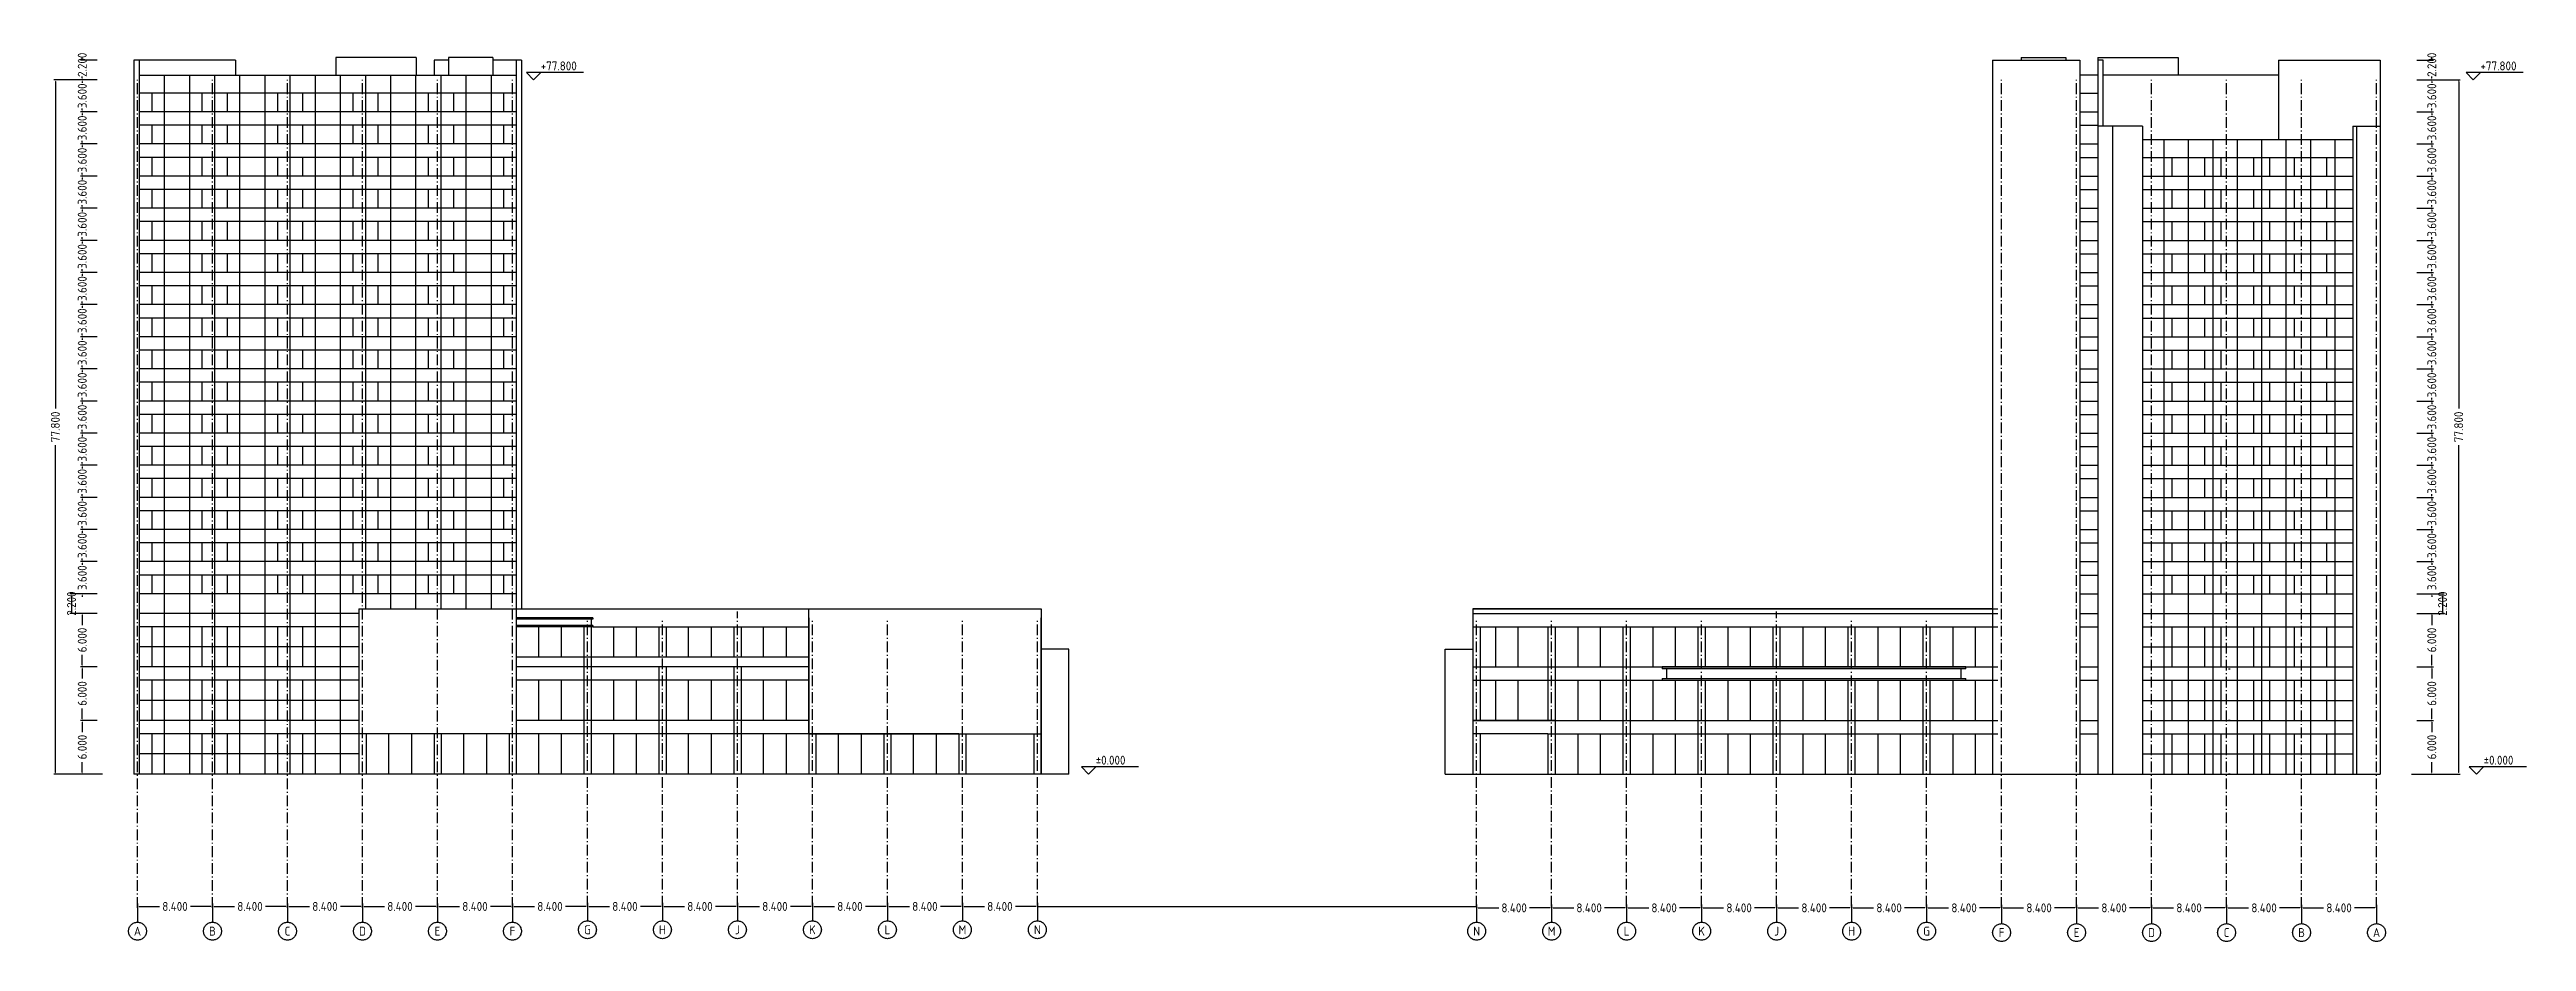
# Model space of a CAD drawing. Header units: inches. Extents: x -310 to 1074, y -19 to 138.
# Drawn here: x -309.9 to -32.4, y -18.8 to 81.2 of the extents above; entities that cross this region are included whole.
import ezdxf

# ---------------------------------------------------------------- set-up
doc = ezdxf.new("R2010")
doc.units = ezdxf.units.IN
doc.header["$MEASUREMENT"] = 0
doc.linetypes.add('ACAD_ISO10W100', pattern=[18, 12, -3, 0, -3])
for name, color, linetype in [('axis', 1, 'ACAD_ISO10W100'), ('cutglass', 4, 'Continuous'), ('oncut', 6, 'Continuous'), ('seeline', 214, 'Continuous'), ('text', 7, 'ACAD_ISO10W100')]:
    doc.layers.add(name, color=color, linetype=linetype)
doc.styles.add('Annotative', font='Arial.ttf')
doc.styles.get("Standard").update_dxf_attribs({"font": 'Arial.ttf'})
doc.dimstyles.new('MYSTYLE', dxfattribs={"dimtxt": 1, "dimasz": 0.18, "dimexe": 0.18, "dimexo": 0.0625, "dimgap": 0.09, "dimtad": 0, "dimtoh": 1, "dimdec": 3, "dimzin": 0, "dimdsep": 46, "dimtxsty": 'Standard', "dimcen": 0.09, "dimadec": 0, "dimazin": 0, "dimtfac": 1, "dimtdec": 3, "dimtofl": 0, "dimtmove": 0, "dimatfit": 3, "dimfxl": 1, "dimtolj": 1, "dimtzin": 0, "dimarcsym": 0})

msp = doc.modelspace()

# ---------------------------------------------------------------- texts
at = {"layer": 'text', "ltscale": 6, "char_height": 1, "width": 5.498442, "attachment_point": 7, "style": 'Annotative'}
for s, insert in [('{\\Fiso|c0;+77.800}', (-254.8368, 78.85)), ('{\\Fiso|c0;+77.800}', (-37.5638, 78.85)), ('{\\Fiso|c0;±0.000}', (-192.6728, 1.05)), ('{\\Fiso|c0;±0.000}', (-37.207, 1.05))]:
    msp.add_mtext(s, dxfattribs=dict(at, insert=insert))
at = {"layer": 'text', "ltscale": 6, "char_height": 1, "attachment_point": 5}
for s, insert in [('{\\Fiso|c0;A}', (-300, -17.6105)), ('{\\Fiso|c0;B}', (-291.6, -17.6105)), ('{\\Fiso|c0;C}', (-283.2, -17.6105)), ('{\\Fiso|c0;D}', (-274.8, -17.6105)), ('{\\Fiso|c0;E}', (-266.4, -17.6105)), ('{\\Fiso|c0;F}', (-258, -17.6105)), ('{\\Fiso|c0;G}', (-249.6, -17.4541)), ('{\\Fiso|c0;H}', (-241.2, -17.4541)), ('{\\Fiso|c0;J}', (-232.8, -17.4541)), ('{\\Fiso|c0;K}', (-224.4, -17.4541)), ('{\\Fiso|c0;L}', (-216, -17.4541)), ('{\\Fiso|c0;M}', (-207.6, -17.4541)), ('{\\Fiso|c0;N}', (-199.2, -17.4541)), ('{\\Fiso|c0;N}', (-150, -17.6105)), ('{\\Fiso|c0;M}', (-141.6, -17.6105)), ('{\\Fiso|c0;L}', (-133.2, -17.6105)), ('{\\Fiso|c0;K}', (-124.8, -17.6105)), ('{\\Fiso|c0;J}', (-116.4, -17.6105)), ('{\\Fiso|c0;H}', (-108, -17.6105)), ('{\\Fiso|c0;G}', (-99.6, -17.6105)), ('{\\Fiso|c0;F}', (-91.2, -17.767)), ('{\\Fiso|c0;E}', (-82.8, -17.767)), ('{\\Fiso|c0;D}', (-74.4, -17.767)), ('{\\Fiso|c0;C}', (-66, -17.767)), ('{\\Fiso|c0;B}', (-57.6, -17.767)), ('{\\Fiso|c0;A}', (-49.2, -17.767))]:
    msp.add_mtext_dynamic_manual_height_columns(s, width=1.764863, gutter_width=1, heights=[0], dxfattribs=dict(at, insert=insert))

# ---------------------------------------------------------------- blocks, each defined once
blk = doc.blocks.new('*D81')
at = {"layer": 'Defpoints', "color": 0, "ltscale": 6}
for p in [(-150, -14.61), (-141.6, -14.61), (-141.6, -15)]:
    blk.add_point(p, dxfattribs=at)
at = {"layer": 'text', "color": 0, "lineweight": -2, "ltscale": 6, "transparency": 16777216}
for p, q in [((-150, -14.67), (-150, -15.18)), ((-149.82, -15), (-147.53, -15)), ((-141.78, -15), (-144.07, -15)), ((-141.6, -14.67), (-141.6, -15.18))]:
    blk.add_line(p, q, dxfattribs=at)
at = {"layer": 'text', "color": 0, "ltscale": 6, "transparency": 16777216}
for points in [[(-149.82, -14.97), (-149.82, -15.03), (-150, -15)], [(-141.78, -14.97), (-141.78, -15.03), (-141.6, -15)]]:
    blk.add_solid(points, dxfattribs=at)
at = {"layer": 'text', "color": 0, "ltscale": 6, "transparency": 16777216, "insert": (-145.8, -15), "char_height": 1, "attachment_point": 5}
blk.add_mtext('\\A1;{\\Fiso|c0;8.400}', dxfattribs=at)
blk = doc.blocks.new('*D70')
at = {"layer": 'Defpoints', "color": 0, "ltscale": 6}
for p in [(-141.6, -14.61), (-133.2, -14.61), (-133.2, -15)]:
    blk.add_point(p, dxfattribs=at)
at = {"layer": 'text', "color": 0, "lineweight": -2, "ltscale": 6, "transparency": 16777216}
for p, q in [((-141.6, -14.67), (-141.6, -15.18)), ((-141.42, -15), (-139.13, -15)), ((-133.38, -15), (-135.67, -15)), ((-133.2, -14.67), (-133.2, -15.18))]:
    blk.add_line(p, q, dxfattribs=at)
at = {"layer": 'text', "color": 0, "ltscale": 6, "transparency": 16777216}
for points in [[(-141.42, -14.97), (-141.42, -15.03), (-141.6, -15)], [(-133.38, -14.97), (-133.38, -15.03), (-133.2, -15)]]:
    blk.add_solid(points, dxfattribs=at)
at = {"layer": 'text', "color": 0, "ltscale": 6, "transparency": 16777216, "insert": (-137.4, -15), "char_height": 1, "attachment_point": 5}
blk.add_mtext('\\A1;{\\Fiso|c0;8.400}', dxfattribs=at)
blk = doc.blocks.new('*D71')
at = {"layer": 'Defpoints', "color": 0, "ltscale": 6}
for p in [(-133.2, -14.61), (-124.8, -14.61), (-124.8, -15)]:
    blk.add_point(p, dxfattribs=at)
at = {"layer": 'text', "color": 0, "lineweight": -2, "ltscale": 6, "transparency": 16777216}
for p, q in [((-133.2, -14.67), (-133.2, -15.18)), ((-133.02, -15), (-130.73, -15)), ((-124.98, -15), (-127.27, -15)), ((-124.8, -14.67), (-124.8, -15.18))]:
    blk.add_line(p, q, dxfattribs=at)
at = {"layer": 'text', "color": 0, "ltscale": 6, "transparency": 16777216}
for points in [[(-133.02, -14.97), (-133.02, -15.03), (-133.2, -15)], [(-124.98, -14.97), (-124.98, -15.03), (-124.8, -15)]]:
    blk.add_solid(points, dxfattribs=at)
at = {"layer": 'text', "color": 0, "ltscale": 6, "transparency": 16777216, "insert": (-129, -15), "char_height": 1, "attachment_point": 5}
blk.add_mtext('\\A1;{\\Fiso|c0;8.400}', dxfattribs=at)
blk = doc.blocks.new('*D72')
at = {"layer": 'Defpoints', "color": 0, "ltscale": 6}
for p in [(-124.8, -14.61), (-116.4, -14.61), (-116.4, -15)]:
    blk.add_point(p, dxfattribs=at)
at = {"layer": 'text', "color": 0, "lineweight": -2, "ltscale": 6, "transparency": 16777216}
for p, q in [((-124.8, -14.67), (-124.8, -15.18)), ((-124.62, -15), (-122.33, -15)), ((-116.58, -15), (-118.87, -15)), ((-116.4, -14.67), (-116.4, -15.18))]:
    blk.add_line(p, q, dxfattribs=at)
at = {"layer": 'text', "color": 0, "ltscale": 6, "transparency": 16777216}
for points in [[(-124.62, -14.97), (-124.62, -15.03), (-124.8, -15)], [(-116.58, -14.97), (-116.58, -15.03), (-116.4, -15)]]:
    blk.add_solid(points, dxfattribs=at)
at = {"layer": 'text', "color": 0, "ltscale": 6, "transparency": 16777216, "insert": (-120.6, -15), "char_height": 1, "attachment_point": 5}
blk.add_mtext('\\A1;{\\Fiso|c0;8.400}', dxfattribs=at)
blk = doc.blocks.new('*D73')
at = {"layer": 'Defpoints', "color": 0, "ltscale": 6}
for p in [(-116.4, -14.61), (-108, -14.61), (-108, -15)]:
    blk.add_point(p, dxfattribs=at)
at = {"layer": 'text', "color": 0, "lineweight": -2, "ltscale": 6, "transparency": 16777216}
for p, q in [((-116.4, -14.67), (-116.4, -15.18)), ((-116.22, -15), (-113.93, -15)), ((-108.18, -15), (-110.47, -15)), ((-108, -14.67), (-108, -15.18))]:
    blk.add_line(p, q, dxfattribs=at)
at = {"layer": 'text', "color": 0, "ltscale": 6, "transparency": 16777216}
for points in [[(-116.22, -14.97), (-116.22, -15.03), (-116.4, -15)], [(-108.18, -14.97), (-108.18, -15.03), (-108, -15)]]:
    blk.add_solid(points, dxfattribs=at)
at = {"layer": 'text', "color": 0, "ltscale": 6, "transparency": 16777216, "insert": (-112.2, -15), "char_height": 1, "attachment_point": 5}
blk.add_mtext('\\A1;{\\Fiso|c0;8.400}', dxfattribs=at)
blk = doc.blocks.new('*D74')
at = {"layer": 'Defpoints', "color": 0, "ltscale": 6}
for p in [(-108, -14.61), (-99.6, -14.61), (-99.6, -15)]:
    blk.add_point(p, dxfattribs=at)
at = {"layer": 'text', "color": 0, "lineweight": -2, "ltscale": 6, "transparency": 16777216}
for p, q in [((-108, -14.67), (-108, -15.18)), ((-107.82, -15), (-105.53, -15)), ((-99.78, -15), (-102.07, -15)), ((-99.6, -14.67), (-99.6, -15.18))]:
    blk.add_line(p, q, dxfattribs=at)
at = {"layer": 'text', "color": 0, "ltscale": 6, "transparency": 16777216}
for points in [[(-107.82, -14.97), (-107.82, -15.03), (-108, -15)], [(-99.78, -14.97), (-99.78, -15.03), (-99.6, -15)]]:
    blk.add_solid(points, dxfattribs=at)
at = {"layer": 'text', "color": 0, "ltscale": 6, "transparency": 16777216, "insert": (-103.8, -15), "char_height": 1, "attachment_point": 5}
blk.add_mtext('\\A1;{\\Fiso|c0;8.400}', dxfattribs=at)
blk = doc.blocks.new('*D75')
at = {"layer": 'Defpoints', "color": 0, "ltscale": 6}
for p in [(-99.6, -14.61), (-91.2, -14.61), (-91.2, -15)]:
    blk.add_point(p, dxfattribs=at)
at = {"layer": 'text', "color": 0, "lineweight": -2, "ltscale": 6, "transparency": 16777216}
for p, q in [((-99.6, -14.67), (-99.6, -15.18)), ((-99.42, -15), (-97.13, -15)), ((-91.38, -15), (-93.67, -15)), ((-91.2, -14.67), (-91.2, -15.18))]:
    blk.add_line(p, q, dxfattribs=at)
at = {"layer": 'text', "color": 0, "ltscale": 6, "transparency": 16777216}
for points in [[(-99.42, -14.97), (-99.42, -15.03), (-99.6, -15)], [(-91.38, -14.97), (-91.38, -15.03), (-91.2, -15)]]:
    blk.add_solid(points, dxfattribs=at)
at = {"layer": 'text', "color": 0, "ltscale": 6, "transparency": 16777216, "insert": (-95.4, -15), "char_height": 1, "attachment_point": 5}
blk.add_mtext('\\A1;{\\Fiso|c0;8.400}', dxfattribs=at)
blk = doc.blocks.new('*D76')
at = {"layer": 'Defpoints', "color": 0, "ltscale": 6}
for p in [(-91.2, -14.61), (-82.8, -14.61), (-82.8, -15)]:
    blk.add_point(p, dxfattribs=at)
at = {"layer": 'text', "color": 0, "lineweight": -2, "ltscale": 6, "transparency": 16777216}
for p, q in [((-91.2, -14.67), (-91.2, -15.18)), ((-91.02, -15), (-88.73, -15)), ((-82.98, -15), (-85.27, -15)), ((-82.8, -14.67), (-82.8, -15.18))]:
    blk.add_line(p, q, dxfattribs=at)
at = {"layer": 'text', "color": 0, "ltscale": 6, "transparency": 16777216}
for points in [[(-91.02, -14.97), (-91.02, -15.03), (-91.2, -15)], [(-82.98, -14.97), (-82.98, -15.03), (-82.8, -15)]]:
    blk.add_solid(points, dxfattribs=at)
at = {"layer": 'text', "color": 0, "ltscale": 6, "transparency": 16777216, "insert": (-87, -15), "char_height": 1, "attachment_point": 5}
blk.add_mtext('\\A1;{\\Fiso|c0;8.400}', dxfattribs=at)
blk = doc.blocks.new('*D77')
at = {"layer": 'Defpoints', "color": 0, "ltscale": 6}
for p in [(-82.8, -14.61), (-74.4, -14.61), (-74.4, -15)]:
    blk.add_point(p, dxfattribs=at)
at = {"layer": 'text', "color": 0, "lineweight": -2, "ltscale": 6, "transparency": 16777216}
for p, q in [((-82.8, -14.67), (-82.8, -15.18)), ((-82.62, -15), (-80.33, -15)), ((-74.58, -15), (-76.87, -15)), ((-74.4, -14.67), (-74.4, -15.18))]:
    blk.add_line(p, q, dxfattribs=at)
at = {"layer": 'text', "color": 0, "ltscale": 6, "transparency": 16777216}
for points in [[(-82.62, -14.97), (-82.62, -15.03), (-82.8, -15)], [(-74.58, -14.97), (-74.58, -15.03), (-74.4, -15)]]:
    blk.add_solid(points, dxfattribs=at)
at = {"layer": 'text', "color": 0, "ltscale": 6, "transparency": 16777216, "insert": (-78.6, -15), "char_height": 1, "attachment_point": 5}
blk.add_mtext('\\A1;{\\Fiso|c0;8.400}', dxfattribs=at)
blk = doc.blocks.new('*D78')
at = {"layer": 'Defpoints', "color": 0, "ltscale": 6}
for p in [(-74.4, -14.61), (-66, -14.61), (-66, -15)]:
    blk.add_point(p, dxfattribs=at)
at = {"layer": 'text', "color": 0, "lineweight": -2, "ltscale": 6, "transparency": 16777216}
for p, q in [((-74.4, -14.67), (-74.4, -15.18)), ((-74.22, -15), (-71.93, -15)), ((-66.18, -15), (-68.47, -15)), ((-66, -14.67), (-66, -15.18))]:
    blk.add_line(p, q, dxfattribs=at)
at = {"layer": 'text', "color": 0, "ltscale": 6, "transparency": 16777216}
for points in [[(-74.22, -14.97), (-74.22, -15.03), (-74.4, -15)], [(-66.18, -14.97), (-66.18, -15.03), (-66, -15)]]:
    blk.add_solid(points, dxfattribs=at)
at = {"layer": 'text', "color": 0, "ltscale": 6, "transparency": 16777216, "insert": (-70.2, -15), "char_height": 1, "attachment_point": 5}
blk.add_mtext('\\A1;{\\Fiso|c0;8.400}', dxfattribs=at)
blk = doc.blocks.new('*D79')
at = {"layer": 'Defpoints', "color": 0, "ltscale": 6}
for p in [(-66, -14.61), (-57.6, -14.61), (-57.6, -15)]:
    blk.add_point(p, dxfattribs=at)
at = {"layer": 'text', "color": 0, "lineweight": -2, "ltscale": 6, "transparency": 16777216}
for p, q in [((-66, -14.67), (-66, -15.18)), ((-65.82, -15), (-63.53, -15)), ((-57.78, -15), (-60.07, -15)), ((-57.6, -14.67), (-57.6, -15.18))]:
    blk.add_line(p, q, dxfattribs=at)
at = {"layer": 'text', "color": 0, "ltscale": 6, "transparency": 16777216}
for points in [[(-65.82, -14.97), (-65.82, -15.03), (-66, -15)], [(-57.78, -14.97), (-57.78, -15.03), (-57.6, -15)]]:
    blk.add_solid(points, dxfattribs=at)
at = {"layer": 'text', "color": 0, "ltscale": 6, "transparency": 16777216, "insert": (-61.8, -15), "char_height": 1, "attachment_point": 5}
blk.add_mtext('\\A1;{\\Fiso|c0;8.400}', dxfattribs=at)
blk = doc.blocks.new('*D80')
at = {"layer": 'Defpoints', "color": 0, "ltscale": 6}
for p in [(-57.6, -14.61), (-49.2, -14.61), (-49.2, -15)]:
    blk.add_point(p, dxfattribs=at)
at = {"layer": 'text', "color": 0, "lineweight": -2, "ltscale": 6, "transparency": 16777216}
for p, q in [((-57.6, -14.67), (-57.6, -15.18)), ((-57.42, -15), (-55.13, -15)), ((-49.38, -15), (-51.67, -15)), ((-49.2, -14.67), (-49.2, -15.18))]:
    blk.add_line(p, q, dxfattribs=at)
at = {"layer": 'text', "color": 0, "ltscale": 6, "transparency": 16777216}
for points in [[(-57.42, -14.97), (-57.42, -15.03), (-57.6, -15)], [(-49.38, -14.97), (-49.38, -15.03), (-49.2, -15)]]:
    blk.add_solid(points, dxfattribs=at)
at = {"layer": 'text', "color": 0, "ltscale": 6, "transparency": 16777216, "insert": (-53.4, -15), "char_height": 1, "attachment_point": 5}
blk.add_mtext('\\A1;{\\Fiso|c0;8.400}', dxfattribs=at)
blk = doc.blocks.new('*D93')
at = {"layer": 'Defpoints', "color": 0, "ltscale": 6}
for p in [(-207.6, -14.45), (-207.6, -14.84), (-199.2, -14.45)]:
    blk.add_point(p, dxfattribs=at)
at = {"layer": 'text', "color": 0, "lineweight": -2, "ltscale": 6, "transparency": 16777216}
for p, q in [((-207.6, -14.52), (-207.6, -15.02)), ((-207.42, -14.84), (-205.13, -14.84)), ((-199.38, -14.84), (-201.67, -14.84)), ((-199.2, -14.52), (-199.2, -15.02))]:
    blk.add_line(p, q, dxfattribs=at)
at = {"layer": 'text', "color": 0, "ltscale": 6, "transparency": 16777216}
for points in [[(-207.42, -14.81), (-207.42, -14.87), (-207.6, -14.84)], [(-199.38, -14.81), (-199.38, -14.87), (-199.2, -14.84)]]:
    blk.add_solid(points, dxfattribs=at)
at = {"layer": 'text', "color": 0, "ltscale": 6, "transparency": 16777216, "insert": (-203.4, -14.84), "char_height": 1, "attachment_point": 5}
blk.add_mtext('\\A1;{\\Fiso|c0;8.400}', dxfattribs=at)
blk = doc.blocks.new('*D82')
at = {"layer": 'Defpoints', "color": 0, "ltscale": 6}
for p in [(-216, -14.45), (-216, -14.84), (-207.6, -14.45)]:
    blk.add_point(p, dxfattribs=at)
at = {"layer": 'text', "color": 0, "lineweight": -2, "ltscale": 6, "transparency": 16777216}
for p, q in [((-216, -14.52), (-216, -15.02)), ((-215.82, -14.84), (-213.53, -14.84)), ((-207.78, -14.84), (-210.07, -14.84)), ((-207.6, -14.52), (-207.6, -15.02))]:
    blk.add_line(p, q, dxfattribs=at)
at = {"layer": 'text', "color": 0, "ltscale": 6, "transparency": 16777216}
for points in [[(-215.82, -14.81), (-215.82, -14.87), (-216, -14.84)], [(-207.78, -14.81), (-207.78, -14.87), (-207.6, -14.84)]]:
    blk.add_solid(points, dxfattribs=at)
at = {"layer": 'text', "color": 0, "ltscale": 6, "transparency": 16777216, "insert": (-211.8, -14.84), "char_height": 1, "attachment_point": 5}
blk.add_mtext('\\A1;{\\Fiso|c0;8.400}', dxfattribs=at)
blk = doc.blocks.new('*D83')
at = {"layer": 'Defpoints', "color": 0, "ltscale": 6}
for p in [(-224.4, -14.45), (-224.4, -14.84), (-216, -14.45)]:
    blk.add_point(p, dxfattribs=at)
at = {"layer": 'text', "color": 0, "lineweight": -2, "ltscale": 6, "transparency": 16777216}
for p, q in [((-224.4, -14.52), (-224.4, -15.02)), ((-224.22, -14.84), (-221.93, -14.84)), ((-216.18, -14.84), (-218.47, -14.84)), ((-216, -14.52), (-216, -15.02))]:
    blk.add_line(p, q, dxfattribs=at)
at = {"layer": 'text', "color": 0, "ltscale": 6, "transparency": 16777216}
for points in [[(-224.22, -14.81), (-224.22, -14.87), (-224.4, -14.84)], [(-216.18, -14.81), (-216.18, -14.87), (-216, -14.84)]]:
    blk.add_solid(points, dxfattribs=at)
at = {"layer": 'text', "color": 0, "ltscale": 6, "transparency": 16777216, "insert": (-220.2, -14.84), "char_height": 1, "attachment_point": 5}
blk.add_mtext('\\A1;{\\Fiso|c0;8.400}', dxfattribs=at)
blk = doc.blocks.new('*D84')
at = {"layer": 'Defpoints', "color": 0, "ltscale": 6}
for p in [(-232.8, -14.45), (-232.8, -14.84), (-224.4, -14.45)]:
    blk.add_point(p, dxfattribs=at)
at = {"layer": 'text', "color": 0, "lineweight": -2, "ltscale": 6, "transparency": 16777216}
for p, q in [((-232.8, -14.52), (-232.8, -15.02)), ((-232.62, -14.84), (-230.33, -14.84)), ((-224.58, -14.84), (-226.87, -14.84)), ((-224.4, -14.52), (-224.4, -15.02))]:
    blk.add_line(p, q, dxfattribs=at)
at = {"layer": 'text', "color": 0, "ltscale": 6, "transparency": 16777216}
for points in [[(-232.62, -14.81), (-232.62, -14.87), (-232.8, -14.84)], [(-224.58, -14.81), (-224.58, -14.87), (-224.4, -14.84)]]:
    blk.add_solid(points, dxfattribs=at)
at = {"layer": 'text', "color": 0, "ltscale": 6, "transparency": 16777216, "insert": (-228.6, -14.84), "char_height": 1, "attachment_point": 5}
blk.add_mtext('\\A1;{\\Fiso|c0;8.400}', dxfattribs=at)
blk = doc.blocks.new('*D85')
at = {"layer": 'Defpoints', "color": 0, "ltscale": 6}
for p in [(-241.2, -14.45), (-241.2, -14.84), (-232.8, -14.45)]:
    blk.add_point(p, dxfattribs=at)
at = {"layer": 'text', "color": 0, "lineweight": -2, "ltscale": 6, "transparency": 16777216}
for p, q in [((-241.2, -14.52), (-241.2, -15.02)), ((-241.02, -14.84), (-238.73, -14.84)), ((-232.98, -14.84), (-235.27, -14.84)), ((-232.8, -14.52), (-232.8, -15.02))]:
    blk.add_line(p, q, dxfattribs=at)
at = {"layer": 'text', "color": 0, "ltscale": 6, "transparency": 16777216}
for points in [[(-241.02, -14.81), (-241.02, -14.87), (-241.2, -14.84)], [(-232.98, -14.81), (-232.98, -14.87), (-232.8, -14.84)]]:
    blk.add_solid(points, dxfattribs=at)
at = {"layer": 'text', "color": 0, "ltscale": 6, "transparency": 16777216, "insert": (-237, -14.84), "char_height": 1, "attachment_point": 5}
blk.add_mtext('\\A1;{\\Fiso|c0;8.400}', dxfattribs=at)
blk = doc.blocks.new('*D86')
at = {"layer": 'Defpoints', "color": 0, "ltscale": 6}
for p in [(-249.6, -14.45), (-249.6, -14.84), (-241.2, -14.45)]:
    blk.add_point(p, dxfattribs=at)
at = {"layer": 'text', "color": 0, "lineweight": -2, "ltscale": 6, "transparency": 16777216}
for p, q in [((-249.6, -14.52), (-249.6, -15.02)), ((-249.42, -14.84), (-247.13, -14.84)), ((-241.38, -14.84), (-243.67, -14.84)), ((-241.2, -14.52), (-241.2, -15.02))]:
    blk.add_line(p, q, dxfattribs=at)
at = {"layer": 'text', "color": 0, "ltscale": 6, "transparency": 16777216}
for points in [[(-249.42, -14.81), (-249.42, -14.87), (-249.6, -14.84)], [(-241.38, -14.81), (-241.38, -14.87), (-241.2, -14.84)]]:
    blk.add_solid(points, dxfattribs=at)
at = {"layer": 'text', "color": 0, "ltscale": 6, "transparency": 16777216, "insert": (-245.4, -14.84), "char_height": 1, "attachment_point": 5}
blk.add_mtext('\\A1;{\\Fiso|c0;8.400}', dxfattribs=at)
blk = doc.blocks.new('*D87')
at = {"layer": 'Defpoints', "color": 0, "ltscale": 6}
for p in [(-258, -14.45), (-258, -14.84), (-249.6, -14.45)]:
    blk.add_point(p, dxfattribs=at)
at = {"layer": 'text', "color": 0, "lineweight": -2, "ltscale": 6, "transparency": 16777216}
for p, q in [((-258, -14.52), (-258, -15.02)), ((-257.82, -14.84), (-255.53, -14.84)), ((-249.78, -14.84), (-252.07, -14.84)), ((-249.6, -14.52), (-249.6, -15.02))]:
    blk.add_line(p, q, dxfattribs=at)
at = {"layer": 'text', "color": 0, "ltscale": 6, "transparency": 16777216}
for points in [[(-257.82, -14.81), (-257.82, -14.87), (-258, -14.84)], [(-249.78, -14.81), (-249.78, -14.87), (-249.6, -14.84)]]:
    blk.add_solid(points, dxfattribs=at)
at = {"layer": 'text', "color": 0, "ltscale": 6, "transparency": 16777216, "insert": (-253.8, -14.84), "char_height": 1, "attachment_point": 5}
blk.add_mtext('\\A1;{\\Fiso|c0;8.400}', dxfattribs=at)
blk = doc.blocks.new('*D88')
at = {"layer": 'Defpoints', "color": 0, "ltscale": 6}
for p in [(-266.4, -14.45), (-266.4, -14.84), (-258, -14.45)]:
    blk.add_point(p, dxfattribs=at)
at = {"layer": 'text', "color": 0, "lineweight": -2, "ltscale": 6, "transparency": 16777216}
for p, q in [((-266.4, -14.52), (-266.4, -15.02)), ((-266.22, -14.84), (-263.93, -14.84)), ((-258.18, -14.84), (-260.47, -14.84)), ((-258, -14.52), (-258, -15.02))]:
    blk.add_line(p, q, dxfattribs=at)
at = {"layer": 'text', "color": 0, "ltscale": 6, "transparency": 16777216}
for points in [[(-266.22, -14.81), (-266.22, -14.87), (-266.4, -14.84)], [(-258.18, -14.81), (-258.18, -14.87), (-258, -14.84)]]:
    blk.add_solid(points, dxfattribs=at)
at = {"layer": 'text', "color": 0, "ltscale": 6, "transparency": 16777216, "insert": (-262.2, -14.84), "char_height": 1, "attachment_point": 5}
blk.add_mtext('\\A1;{\\Fiso|c0;8.400}', dxfattribs=at)
blk = doc.blocks.new('*D89')
at = {"layer": 'Defpoints', "color": 0, "ltscale": 6}
for p in [(-274.8, -14.45), (-274.8, -14.84), (-266.4, -14.45)]:
    blk.add_point(p, dxfattribs=at)
at = {"layer": 'text', "color": 0, "lineweight": -2, "ltscale": 6, "transparency": 16777216}
for p, q in [((-274.8, -14.52), (-274.8, -15.02)), ((-274.62, -14.84), (-272.33, -14.84)), ((-266.58, -14.84), (-268.87, -14.84)), ((-266.4, -14.52), (-266.4, -15.02))]:
    blk.add_line(p, q, dxfattribs=at)
at = {"layer": 'text', "color": 0, "ltscale": 6, "transparency": 16777216}
for points in [[(-274.62, -14.81), (-274.62, -14.87), (-274.8, -14.84)], [(-266.58, -14.81), (-266.58, -14.87), (-266.4, -14.84)]]:
    blk.add_solid(points, dxfattribs=at)
at = {"layer": 'text', "color": 0, "ltscale": 6, "transparency": 16777216, "insert": (-270.6, -14.84), "char_height": 1, "attachment_point": 5}
blk.add_mtext('\\A1;{\\Fiso|c0;8.400}', dxfattribs=at)
blk = doc.blocks.new('*D90')
at = {"layer": 'Defpoints', "color": 0, "ltscale": 6}
for p in [(-283.2, -14.45), (-283.2, -14.84), (-274.8, -14.45)]:
    blk.add_point(p, dxfattribs=at)
at = {"layer": 'text', "color": 0, "lineweight": -2, "ltscale": 6, "transparency": 16777216}
for p, q in [((-283.2, -14.52), (-283.2, -15.02)), ((-283.02, -14.84), (-280.73, -14.84)), ((-274.98, -14.84), (-277.27, -14.84)), ((-274.8, -14.52), (-274.8, -15.02))]:
    blk.add_line(p, q, dxfattribs=at)
at = {"layer": 'text', "color": 0, "ltscale": 6, "transparency": 16777216}
for points in [[(-283.02, -14.81), (-283.02, -14.87), (-283.2, -14.84)], [(-274.98, -14.81), (-274.98, -14.87), (-274.8, -14.84)]]:
    blk.add_solid(points, dxfattribs=at)
at = {"layer": 'text', "color": 0, "ltscale": 6, "transparency": 16777216, "insert": (-279, -14.84), "char_height": 1, "attachment_point": 5}
blk.add_mtext('\\A1;{\\Fiso|c0;8.400}', dxfattribs=at)
blk = doc.blocks.new('*D91')
at = {"layer": 'Defpoints', "color": 0, "ltscale": 6}
for p in [(-291.6, -14.45), (-291.6, -14.84), (-283.2, -14.45)]:
    blk.add_point(p, dxfattribs=at)
at = {"layer": 'text', "color": 0, "lineweight": -2, "ltscale": 6, "transparency": 16777216}
for p, q in [((-291.6, -14.52), (-291.6, -15.02)), ((-291.42, -14.84), (-289.13, -14.84)), ((-283.38, -14.84), (-285.67, -14.84)), ((-283.2, -14.52), (-283.2, -15.02))]:
    blk.add_line(p, q, dxfattribs=at)
at = {"layer": 'text', "color": 0, "ltscale": 6, "transparency": 16777216}
for points in [[(-291.42, -14.81), (-291.42, -14.87), (-291.6, -14.84)], [(-283.38, -14.81), (-283.38, -14.87), (-283.2, -14.84)]]:
    blk.add_solid(points, dxfattribs=at)
at = {"layer": 'text', "color": 0, "ltscale": 6, "transparency": 16777216, "insert": (-287.4, -14.84), "char_height": 1, "attachment_point": 5}
blk.add_mtext('\\A1;{\\Fiso|c0;8.400}', dxfattribs=at)
blk = doc.blocks.new('*D92')
at = {"layer": 'Defpoints', "color": 0, "ltscale": 6}
for p in [(-300, -14.45), (-300, -14.84), (-291.6, -14.45)]:
    blk.add_point(p, dxfattribs=at)
at = {"layer": 'text', "color": 0, "lineweight": -2, "ltscale": 6, "transparency": 16777216}
for p, q in [((-300, -14.52), (-300, -15.02)), ((-299.82, -14.84), (-297.53, -14.84)), ((-291.78, -14.84), (-294.07, -14.84)), ((-291.6, -14.52), (-291.6, -15.02))]:
    blk.add_line(p, q, dxfattribs=at)
at = {"layer": 'text', "color": 0, "ltscale": 6, "transparency": 16777216}
for points in [[(-299.82, -14.81), (-299.82, -14.87), (-300, -14.84)], [(-291.78, -14.81), (-291.78, -14.87), (-291.6, -14.84)]]:
    blk.add_solid(points, dxfattribs=at)
at = {"layer": 'text', "color": 0, "ltscale": 6, "transparency": 16777216, "insert": (-295.8, -14.84), "char_height": 1, "attachment_point": 5}
blk.add_mtext('\\A1;{\\Fiso|c0;8.400}', dxfattribs=at)
blk = doc.blocks.new('*D94')
at = {"layer": 'Defpoints', "color": 0, "ltscale": 6}
for p in [(-44.74, 77.8), (-44.74, 74.2), (-43.01, 74.2)]:
    blk.add_point(p, dxfattribs=at)
at = {"layer": 'text', "color": 0, "lineweight": -2, "ltscale": 6, "transparency": 16777216}
for p, q in [((-44.68, 77.8), (-42.83, 77.8)), ((-43.01, 77.98), (-43.01, 78.16)), ((-44.68, 74.2), (-42.83, 74.2)), ((-43.01, 74.02), (-43.01, 73.84))]:
    blk.add_line(p, q, dxfattribs=at)
at = {"layer": 'text', "color": 0, "ltscale": 6, "transparency": 16777216}
for points in [[(-43.04, 77.98), (-42.98, 77.98), (-43.01, 77.8)], [(-43.04, 74.02), (-42.98, 74.02), (-43.01, 74.2)]]:
    blk.add_solid(points, dxfattribs=at)
at = {"layer": 'text', "color": 0, "ltscale": 6, "transparency": 16777216, "insert": (-43.01, 76), "char_height": 1, "attachment_point": 5, "rotation": 90}
blk.add_mtext('\\A1;{\\Fiso|c0;3.600}', dxfattribs=at)
blk = doc.blocks.new('*D95')
at = {"layer": 'Defpoints', "color": 0, "ltscale": 6}
for p in [(-44.74, 74.2), (-44.74, 70.6), (-43.01, 70.6)]:
    blk.add_point(p, dxfattribs=at)
at = {"layer": 'text', "color": 0, "lineweight": -2, "ltscale": 6, "transparency": 16777216}
for p, q in [((-44.68, 74.2), (-42.83, 74.2)), ((-43.01, 74.38), (-43.01, 74.56)), ((-44.68, 70.6), (-42.83, 70.6)), ((-43.01, 70.42), (-43.01, 70.24))]:
    blk.add_line(p, q, dxfattribs=at)
at = {"layer": 'text', "color": 0, "ltscale": 6, "transparency": 16777216}
for points in [[(-43.04, 74.38), (-42.98, 74.38), (-43.01, 74.2)], [(-43.04, 70.42), (-42.98, 70.42), (-43.01, 70.6)]]:
    blk.add_solid(points, dxfattribs=at)
at = {"layer": 'text', "color": 0, "ltscale": 6, "transparency": 16777216, "insert": (-43.01, 72.4), "char_height": 1, "attachment_point": 5, "rotation": 90}
blk.add_mtext('\\A1;{\\Fiso|c0;3.600}', dxfattribs=at)
blk = doc.blocks.new('*D96')
at = {"layer": 'Defpoints', "color": 0, "ltscale": 6}
for p in [(-44.74, 70.6), (-44.74, 67), (-43.01, 67)]:
    blk.add_point(p, dxfattribs=at)
at = {"layer": 'text', "color": 0, "lineweight": -2, "ltscale": 6, "transparency": 16777216}
for p, q in [((-44.68, 70.6), (-42.83, 70.6)), ((-43.01, 70.78), (-43.01, 70.96)), ((-44.68, 67), (-42.83, 67)), ((-43.01, 66.82), (-43.01, 66.64))]:
    blk.add_line(p, q, dxfattribs=at)
at = {"layer": 'text', "color": 0, "ltscale": 6, "transparency": 16777216}
for points in [[(-43.04, 70.78), (-42.98, 70.78), (-43.01, 70.6)], [(-43.04, 66.82), (-42.98, 66.82), (-43.01, 67)]]:
    blk.add_solid(points, dxfattribs=at)
at = {"layer": 'text', "color": 0, "ltscale": 6, "transparency": 16777216, "insert": (-43.01, 68.8), "char_height": 1, "attachment_point": 5, "rotation": 90}
blk.add_mtext('\\A1;{\\Fiso|c0;3.600}', dxfattribs=at)
blk = doc.blocks.new('*D97')
at = {"layer": 'Defpoints', "color": 0, "ltscale": 6}
for p in [(-44.74, 67), (-44.74, 63.4), (-43.01, 63.4)]:
    blk.add_point(p, dxfattribs=at)
at = {"layer": 'text', "color": 0, "lineweight": -2, "ltscale": 6, "transparency": 16777216}
for p, q in [((-44.68, 67), (-42.83, 67)), ((-43.01, 67.18), (-43.01, 67.36)), ((-44.68, 63.4), (-42.83, 63.4)), ((-43.01, 63.22), (-43.01, 63.04))]:
    blk.add_line(p, q, dxfattribs=at)
at = {"layer": 'text', "color": 0, "ltscale": 6, "transparency": 16777216}
for points in [[(-43.04, 67.18), (-42.98, 67.18), (-43.01, 67)], [(-43.04, 63.22), (-42.98, 63.22), (-43.01, 63.4)]]:
    blk.add_solid(points, dxfattribs=at)
at = {"layer": 'text', "color": 0, "ltscale": 6, "transparency": 16777216, "insert": (-43.01, 65.2), "char_height": 1, "attachment_point": 5, "rotation": 90}
blk.add_mtext('\\A1;{\\Fiso|c0;3.600}', dxfattribs=at)
blk = doc.blocks.new('*D98')
at = {"layer": 'Defpoints', "color": 0, "ltscale": 6}
for p in [(-44.74, 63.4), (-44.74, 59.8), (-43.01, 59.8)]:
    blk.add_point(p, dxfattribs=at)
at = {"layer": 'text', "color": 0, "lineweight": -2, "ltscale": 6, "transparency": 16777216}
for p, q in [((-44.68, 63.4), (-42.83, 63.4)), ((-43.01, 63.58), (-43.01, 63.76)), ((-44.68, 59.8), (-42.83, 59.8)), ((-43.01, 59.62), (-43.01, 59.44))]:
    blk.add_line(p, q, dxfattribs=at)
at = {"layer": 'text', "color": 0, "ltscale": 6, "transparency": 16777216}
for points in [[(-43.04, 63.58), (-42.98, 63.58), (-43.01, 63.4)], [(-43.04, 59.62), (-42.98, 59.62), (-43.01, 59.8)]]:
    blk.add_solid(points, dxfattribs=at)
at = {"layer": 'text', "color": 0, "ltscale": 6, "transparency": 16777216, "insert": (-43.01, 61.6), "char_height": 1, "attachment_point": 5, "rotation": 90}
blk.add_mtext('\\A1;{\\Fiso|c0;3.600}', dxfattribs=at)
blk = doc.blocks.new('*D99')
at = {"layer": 'Defpoints', "color": 0, "ltscale": 6}
for p in [(-44.74, 59.8), (-44.74, 56.2), (-43.01, 56.2)]:
    blk.add_point(p, dxfattribs=at)
at = {"layer": 'text', "color": 0, "lineweight": -2, "ltscale": 6, "transparency": 16777216}
for p, q in [((-44.68, 59.8), (-42.83, 59.8)), ((-43.01, 59.98), (-43.01, 60.16)), ((-44.68, 56.2), (-42.83, 56.2)), ((-43.01, 56.02), (-43.01, 55.84))]:
    blk.add_line(p, q, dxfattribs=at)
at = {"layer": 'text', "color": 0, "ltscale": 6, "transparency": 16777216}
for points in [[(-43.04, 59.98), (-42.98, 59.98), (-43.01, 59.8)], [(-43.04, 56.02), (-42.98, 56.02), (-43.01, 56.2)]]:
    blk.add_solid(points, dxfattribs=at)
at = {"layer": 'text', "color": 0, "ltscale": 6, "transparency": 16777216, "insert": (-43.01, 58), "char_height": 1, "attachment_point": 5, "rotation": 90}
blk.add_mtext('\\A1;{\\Fiso|c0;3.600}', dxfattribs=at)
blk = doc.blocks.new('*D100')
at = {"layer": 'Defpoints', "color": 0, "ltscale": 6}
for p in [(-44.74, 56.2), (-44.74, 52.6), (-43.01, 52.6)]:
    blk.add_point(p, dxfattribs=at)
at = {"layer": 'text', "color": 0, "lineweight": -2, "ltscale": 6, "transparency": 16777216}
for p, q in [((-44.68, 56.2), (-42.83, 56.2)), ((-43.01, 56.38), (-43.01, 56.56)), ((-44.68, 52.6), (-42.83, 52.6)), ((-43.01, 52.42), (-43.01, 52.24))]:
    blk.add_line(p, q, dxfattribs=at)
at = {"layer": 'text', "color": 0, "ltscale": 6, "transparency": 16777216}
for points in [[(-43.04, 56.38), (-42.98, 56.38), (-43.01, 56.2)], [(-43.04, 52.42), (-42.98, 52.42), (-43.01, 52.6)]]:
    blk.add_solid(points, dxfattribs=at)
at = {"layer": 'text', "color": 0, "ltscale": 6, "transparency": 16777216, "insert": (-43.01, 54.4), "char_height": 1, "attachment_point": 5, "rotation": 90}
blk.add_mtext('\\A1;{\\Fiso|c0;3.600}', dxfattribs=at)
blk = doc.blocks.new('*D101')
at = {"layer": 'Defpoints', "color": 0, "ltscale": 6}
for p in [(-44.74, 52.6), (-44.74, 49), (-43.01, 49)]:
    blk.add_point(p, dxfattribs=at)
at = {"layer": 'text', "color": 0, "lineweight": -2, "ltscale": 6, "transparency": 16777216}
for p, q in [((-43.01, 52.78), (-43.01, 52.96)), ((-44.68, 52.6), (-42.83, 52.6)), ((-44.68, 49), (-42.83, 49)), ((-43.01, 48.82), (-43.01, 48.64))]:
    blk.add_line(p, q, dxfattribs=at)
at = {"layer": 'text', "color": 0, "ltscale": 6, "transparency": 16777216}
for points in [[(-43.04, 52.78), (-42.98, 52.78), (-43.01, 52.6)], [(-43.04, 48.82), (-42.98, 48.82), (-43.01, 49)]]:
    blk.add_solid(points, dxfattribs=at)
at = {"layer": 'text', "color": 0, "ltscale": 6, "transparency": 16777216, "insert": (-43.01, 50.8), "char_height": 1, "attachment_point": 5, "rotation": 90}
blk.add_mtext('\\A1;{\\Fiso|c0;3.600}', dxfattribs=at)
blk = doc.blocks.new('*D102')
at = {"layer": 'Defpoints', "color": 0, "ltscale": 6}
for p in [(-44.74, 49), (-44.74, 45.4), (-43.01, 45.4)]:
    blk.add_point(p, dxfattribs=at)
at = {"layer": 'text', "color": 0, "lineweight": -2, "ltscale": 6, "transparency": 16777216}
for p, q in [((-44.68, 49), (-42.83, 49)), ((-43.01, 49.18), (-43.01, 49.36)), ((-44.68, 45.4), (-42.83, 45.4)), ((-43.01, 45.22), (-43.01, 45.04))]:
    blk.add_line(p, q, dxfattribs=at)
at = {"layer": 'text', "color": 0, "ltscale": 6, "transparency": 16777216}
for points in [[(-43.04, 49.18), (-42.98, 49.18), (-43.01, 49)], [(-43.04, 45.22), (-42.98, 45.22), (-43.01, 45.4)]]:
    blk.add_solid(points, dxfattribs=at)
at = {"layer": 'text', "color": 0, "ltscale": 6, "transparency": 16777216, "insert": (-43.01, 47.2), "char_height": 1, "attachment_point": 5, "rotation": 90}
blk.add_mtext('\\A1;{\\Fiso|c0;3.600}', dxfattribs=at)
blk = doc.blocks.new('*D103')
at = {"layer": 'Defpoints', "color": 0, "ltscale": 6}
for p in [(-44.74, 45.4), (-44.74, 41.8), (-43.01, 41.8)]:
    blk.add_point(p, dxfattribs=at)
at = {"layer": 'text', "color": 0, "lineweight": -2, "ltscale": 6, "transparency": 16777216}
for p, q in [((-44.68, 45.4), (-42.83, 45.4)), ((-43.01, 45.58), (-43.01, 45.76)), ((-44.68, 41.8), (-42.83, 41.8)), ((-43.01, 41.62), (-43.01, 41.44))]:
    blk.add_line(p, q, dxfattribs=at)
at = {"layer": 'text', "color": 0, "ltscale": 6, "transparency": 16777216}
for points in [[(-43.04, 45.58), (-42.98, 45.58), (-43.01, 45.4)], [(-43.04, 41.62), (-42.98, 41.62), (-43.01, 41.8)]]:
    blk.add_solid(points, dxfattribs=at)
at = {"layer": 'text', "color": 0, "ltscale": 6, "transparency": 16777216, "insert": (-43.01, 43.6), "char_height": 1, "attachment_point": 5, "rotation": 90}
blk.add_mtext('\\A1;{\\Fiso|c0;3.600}', dxfattribs=at)
blk = doc.blocks.new('*D104')
at = {"layer": 'Defpoints', "color": 0, "ltscale": 6}
for p in [(-44.74, 41.8), (-44.74, 38.2), (-43.01, 38.2)]:
    blk.add_point(p, dxfattribs=at)
at = {"layer": 'text', "color": 0, "lineweight": -2, "ltscale": 6, "transparency": 16777216}
for p, q in [((-44.68, 41.8), (-42.83, 41.8)), ((-43.01, 41.98), (-43.01, 42.16)), ((-44.68, 38.2), (-42.83, 38.2)), ((-43.01, 38.02), (-43.01, 37.84))]:
    blk.add_line(p, q, dxfattribs=at)
at = {"layer": 'text', "color": 0, "ltscale": 6, "transparency": 16777216}
for points in [[(-43.04, 41.98), (-42.98, 41.98), (-43.01, 41.8)], [(-43.04, 38.02), (-42.98, 38.02), (-43.01, 38.2)]]:
    blk.add_solid(points, dxfattribs=at)
at = {"layer": 'text', "color": 0, "ltscale": 6, "transparency": 16777216, "insert": (-43.01, 40), "char_height": 1, "attachment_point": 5, "rotation": 90}
blk.add_mtext('\\A1;{\\Fiso|c0;3.600}', dxfattribs=at)
blk = doc.blocks.new('*D105')
at = {"layer": 'Defpoints', "color": 0, "ltscale": 6}
for p in [(-44.74, 38.2), (-44.74, 34.6), (-43.01, 34.6)]:
    blk.add_point(p, dxfattribs=at)
at = {"layer": 'text', "color": 0, "lineweight": -2, "ltscale": 6, "transparency": 16777216}
for p, q in [((-44.68, 38.2), (-42.83, 38.2)), ((-43.01, 38.38), (-43.01, 38.56)), ((-44.68, 34.6), (-42.83, 34.6)), ((-43.01, 34.42), (-43.01, 34.24))]:
    blk.add_line(p, q, dxfattribs=at)
at = {"layer": 'text', "color": 0, "ltscale": 6, "transparency": 16777216}
for points in [[(-43.04, 38.38), (-42.98, 38.38), (-43.01, 38.2)], [(-43.04, 34.42), (-42.98, 34.42), (-43.01, 34.6)]]:
    blk.add_solid(points, dxfattribs=at)
at = {"layer": 'text', "color": 0, "ltscale": 6, "transparency": 16777216, "insert": (-43.01, 36.4), "char_height": 1, "attachment_point": 5, "rotation": 90}
blk.add_mtext('\\A1;{\\Fiso|c0;3.600}', dxfattribs=at)
blk = doc.blocks.new('*D106')
at = {"layer": 'Defpoints', "color": 0, "ltscale": 6}
for p in [(-44.74, 34.6), (-44.74, 31), (-43.01, 31)]:
    blk.add_point(p, dxfattribs=at)
at = {"layer": 'text', "color": 0, "lineweight": -2, "ltscale": 6, "transparency": 16777216}
for p, q in [((-44.68, 34.6), (-42.83, 34.6)), ((-43.01, 34.78), (-43.01, 34.96)), ((-44.68, 31), (-42.83, 31)), ((-43.01, 30.82), (-43.01, 30.64))]:
    blk.add_line(p, q, dxfattribs=at)
at = {"layer": 'text', "color": 0, "ltscale": 6, "transparency": 16777216}
for points in [[(-43.04, 34.78), (-42.98, 34.78), (-43.01, 34.6)], [(-43.04, 30.82), (-42.98, 30.82), (-43.01, 31)]]:
    blk.add_solid(points, dxfattribs=at)
at = {"layer": 'text', "color": 0, "ltscale": 6, "transparency": 16777216, "insert": (-43.01, 32.8), "char_height": 1, "attachment_point": 5, "rotation": 90}
blk.add_mtext('\\A1;{\\Fiso|c0;3.600}', dxfattribs=at)
blk = doc.blocks.new('*D107')
at = {"layer": 'Defpoints', "color": 0, "ltscale": 6}
for p in [(-44.74, 31), (-44.74, 27.4), (-43.01, 27.4)]:
    blk.add_point(p, dxfattribs=at)
at = {"layer": 'text', "color": 0, "lineweight": -2, "ltscale": 6, "transparency": 16777216}
for p, q in [((-44.68, 31), (-42.83, 31)), ((-43.01, 31.18), (-43.01, 31.36)), ((-44.68, 27.4), (-42.83, 27.4)), ((-43.01, 27.22), (-43.01, 27.04))]:
    blk.add_line(p, q, dxfattribs=at)
at = {"layer": 'text', "color": 0, "ltscale": 6, "transparency": 16777216}
for points in [[(-43.04, 31.18), (-42.98, 31.18), (-43.01, 31)], [(-43.04, 27.22), (-42.98, 27.22), (-43.01, 27.4)]]:
    blk.add_solid(points, dxfattribs=at)
at = {"layer": 'text', "color": 0, "ltscale": 6, "transparency": 16777216, "insert": (-43.01, 29.2), "char_height": 1, "attachment_point": 5, "rotation": 90}
blk.add_mtext('\\A1;{\\Fiso|c0;3.600}', dxfattribs=at)
blk = doc.blocks.new('*D108')
at = {"layer": 'Defpoints', "color": 0, "ltscale": 6}
for p in [(-44.74, 27.4), (-44.74, 23.8), (-43.01, 23.8)]:
    blk.add_point(p, dxfattribs=at)
at = {"layer": 'text', "color": 0, "lineweight": -2, "ltscale": 6, "transparency": 16777216}
for p, q in [((-43.01, 27.58), (-43.01, 27.76)), ((-44.68, 27.4), (-42.83, 27.4)), ((-44.68, 23.8), (-42.83, 23.8)), ((-43.01, 23.62), (-43.01, 23.44))]:
    blk.add_line(p, q, dxfattribs=at)
at = {"layer": 'text', "color": 0, "ltscale": 6, "transparency": 16777216}
for points in [[(-43.04, 27.58), (-42.98, 27.58), (-43.01, 27.4)], [(-43.04, 23.62), (-42.98, 23.62), (-43.01, 23.8)]]:
    blk.add_solid(points, dxfattribs=at)
at = {"layer": 'text', "color": 0, "ltscale": 6, "transparency": 16777216, "insert": (-43.01, 25.6), "char_height": 1, "attachment_point": 5, "rotation": 90}
blk.add_mtext('\\A1;{\\Fiso|c0;3.600}', dxfattribs=at)
blk = doc.blocks.new('*D109')
at = {"layer": 'Defpoints', "color": 0, "ltscale": 6}
for p in [(-44.74, 23.8), (-44.74, 20.2), (-43.01, 20.2)]:
    blk.add_point(p, dxfattribs=at)
at = {"layer": 'text', "color": 0, "lineweight": -2, "ltscale": 6, "transparency": 16777216}
for p, q in [((-44.68, 23.8), (-42.83, 23.8)), ((-43.01, 23.98), (-43.01, 24.16)), ((-44.68, 20.2), (-42.83, 20.2)), ((-43.01, 20.02), (-43.01, 19.84))]:
    blk.add_line(p, q, dxfattribs=at)
at = {"layer": 'text', "color": 0, "ltscale": 6, "transparency": 16777216}
for points in [[(-43.04, 23.98), (-42.98, 23.98), (-43.01, 23.8)], [(-43.04, 20.02), (-42.98, 20.02), (-43.01, 20.2)]]:
    blk.add_solid(points, dxfattribs=at)
at = {"layer": 'text', "color": 0, "ltscale": 6, "transparency": 16777216, "insert": (-43.01, 22), "char_height": 1, "attachment_point": 5, "rotation": 90}
blk.add_mtext('\\A1;{\\Fiso|c0;3.600}', dxfattribs=at)
blk = doc.blocks.new('*D110')
at = {"layer": 'Defpoints', "color": 0, "ltscale": 6}
for p in [(-44.74, 20.2), (-44.74, 18), (-41.81, 18)]:
    blk.add_point(p, dxfattribs=at)
at = {"layer": 'text', "color": 0, "lineweight": -2, "ltscale": 6, "transparency": 16777216}
for p, q in [((-44.68, 20.2), (-41.63, 20.2)), ((-41.81, 20.02), (-41.81, 18.18)), ((-44.68, 18), (-41.63, 18))]:
    blk.add_line(p, q, dxfattribs=at)
at = {"layer": 'text', "color": 0, "ltscale": 6, "transparency": 16777216}
for points in [[(-41.84, 20.02), (-41.78, 20.02), (-41.81, 20.2)], [(-41.84, 18.18), (-41.78, 18.18), (-41.81, 18)]]:
    blk.add_solid(points, dxfattribs=at)
at = {"layer": 'text', "color": 0, "ltscale": 6, "transparency": 16777216, "insert": (-41.81, 19.1), "char_height": 1, "attachment_point": 5, "rotation": 90}
blk.add_mtext('\\A1;{\\Fiso|c0;2.200}', dxfattribs=at)
blk = doc.blocks.new('*D111')
at = {"layer": 'Defpoints', "color": 0, "ltscale": 6}
for p in [(-44.74, 18), (-44.74, 12), (-43.01, 12)]:
    blk.add_point(p, dxfattribs=at)
at = {"layer": 'text', "color": 0, "lineweight": -2, "ltscale": 6, "transparency": 16777216}
for p, q in [((-44.68, 18), (-42.83, 18)), ((-43.01, 17.82), (-43.01, 16.69)), ((-44.68, 12), (-42.83, 12)), ((-43.01, 12.18), (-43.01, 13.34))]:
    blk.add_line(p, q, dxfattribs=at)
at = {"layer": 'text', "color": 0, "ltscale": 6, "transparency": 16777216}
for points in [[(-43.04, 17.82), (-42.98, 17.82), (-43.01, 18)], [(-43.04, 12.18), (-42.98, 12.18), (-43.01, 12)]]:
    blk.add_solid(points, dxfattribs=at)
at = {"layer": 'text', "color": 0, "ltscale": 6, "transparency": 16777216, "insert": (-43.01, 15.02), "char_height": 1, "attachment_point": 5, "rotation": 90}
blk.add_mtext('\\A1;{\\Fiso|c0;6.000}', dxfattribs=at)
blk = doc.blocks.new('*D112')
at = {"layer": 'Defpoints', "color": 0, "ltscale": 6}
for p in [(-44.74, 12), (-44.74, 6), (-43.01, 6)]:
    blk.add_point(p, dxfattribs=at)
at = {"layer": 'text', "color": 0, "lineweight": -2, "ltscale": 6, "transparency": 16777216}
for p, q in [((-44.68, 12), (-42.83, 12)), ((-43.01, 11.82), (-43.01, 10.69)), ((-44.68, 6), (-42.83, 6)), ((-43.01, 6.18), (-43.01, 7.34))]:
    blk.add_line(p, q, dxfattribs=at)
at = {"layer": 'text', "color": 0, "ltscale": 6, "transparency": 16777216}
for points in [[(-43.04, 11.82), (-42.98, 11.82), (-43.01, 12)], [(-43.04, 6.18), (-42.98, 6.18), (-43.01, 6)]]:
    blk.add_solid(points, dxfattribs=at)
at = {"layer": 'text', "color": 0, "ltscale": 6, "transparency": 16777216, "insert": (-43.01, 9.02), "char_height": 1, "attachment_point": 5, "rotation": 90}
blk.add_mtext('\\A1;{\\Fiso|c0;6.000}', dxfattribs=at)
blk = doc.blocks.new('*D113')
at = {"layer": 'Defpoints', "color": 0, "ltscale": 6}
for p in [(-44.74, 6), (-44.74, 0), (-43.01, 0)]:
    blk.add_point(p, dxfattribs=at)
at = {"layer": 'text', "color": 0, "lineweight": -2, "ltscale": 6, "transparency": 16777216}
for p, q in [((-44.68, 6), (-42.83, 6)), ((-43.01, 5.82), (-43.01, 4.69)), ((-44.68, 0), (-42.83, 0)), ((-43.01, 0.18), (-43.01, 1.34))]:
    blk.add_line(p, q, dxfattribs=at)
at = {"layer": 'text', "color": 0, "ltscale": 6, "transparency": 16777216}
for points in [[(-43.04, 5.82), (-42.98, 5.82), (-43.01, 6)], [(-43.04, 0.18), (-42.98, 0.18), (-43.01, 0)]]:
    blk.add_solid(points, dxfattribs=at)
at = {"layer": 'text', "color": 0, "ltscale": 6, "transparency": 16777216, "insert": (-43.01, 3.02), "char_height": 1, "attachment_point": 5, "rotation": 90}
blk.add_mtext('\\A1;{\\Fiso|c0;6.000}', dxfattribs=at)
blk = doc.blocks.new('*D114')
at = {"layer": 'Defpoints', "color": 0, "ltscale": 6}
for p in [(-43.03, 77.8), (-40, 77.8), (-45.33, 0)]:
    blk.add_point(p, dxfattribs=at)
at = {"layer": 'text', "color": 0, "lineweight": -2, "ltscale": 6, "transparency": 16777216}
for p, q in [((-42.97, 77.8), (-39.82, 77.8)), ((-40, 77.62), (-40, 40.96)), ((-40, 0.18), (-40, 36.84)), ((-45.27, 0), (-39.82, 0))]:
    blk.add_line(p, q, dxfattribs=at)
at = {"layer": 'text', "color": 0, "ltscale": 6, "transparency": 16777216}
for points in [[(-40.03, 77.62), (-39.97, 77.62), (-40, 77.8)], [(-40.03, 0.18), (-39.97, 0.18), (-40, 0)]]:
    blk.add_solid(points, dxfattribs=at)
at = {"layer": 'text', "color": 0, "ltscale": 6, "transparency": 16777216, "insert": (-40, 38.9), "char_height": 1, "attachment_point": 5, "rotation": 90}
blk.add_mtext('\\A1;{\\Fiso|c0;77.800}', dxfattribs=at)
blk = doc.blocks.new('*D115')
at = {"layer": 'Defpoints', "color": 0, "ltscale": 6}
for p in [(-44.74, 80), (-44.74, 77.8), (-43.01, 77.8)]:
    blk.add_point(p, dxfattribs=at)
at = {"layer": 'text', "color": 0, "lineweight": -2, "ltscale": 6, "transparency": 16777216}
for p, q in [((-44.68, 80), (-42.83, 80)), ((-44.68, 77.8), (-42.83, 77.8)), ((-43.01, 80.18), (-43.01, 80.36)), ((-43.01, 77.62), (-43.01, 77.44))]:
    blk.add_line(p, q, dxfattribs=at)
at = {"layer": 'text', "color": 0, "ltscale": 6, "transparency": 16777216}
for points in [[(-43.04, 80.18), (-42.98, 80.18), (-43.01, 80)], [(-43.04, 77.62), (-42.98, 77.62), (-43.01, 77.8)]]:
    blk.add_solid(points, dxfattribs=at)
at = {"layer": 'text', "color": 0, "ltscale": 6, "transparency": 16777216, "insert": (-43.01, 79.48), "char_height": 1, "attachment_point": 5, "rotation": 90}
blk.add_mtext('\\A1;{\\Fiso|c0;2.200}', dxfattribs=at)
blk = doc.blocks.new('*D117')
at = {"layer": 'Defpoints', "color": 0, "ltscale": 6}
for p in [(-304.46, 77.8), (-306.19, 74.2), (-304.46, 74.2)]:
    blk.add_point(p, dxfattribs=at)
at = {"layer": 'text', "color": 0, "lineweight": -2, "ltscale": 6, "transparency": 16777216}
for p, q in [((-304.52, 77.8), (-306.37, 77.8)), ((-306.19, 77.98), (-306.19, 78.16)), ((-304.52, 74.2), (-306.37, 74.2)), ((-306.19, 74.02), (-306.19, 73.84))]:
    blk.add_line(p, q, dxfattribs=at)
at = {"layer": 'text', "color": 0, "ltscale": 6, "transparency": 16777216}
for points in [[(-306.22, 77.98), (-306.16, 77.98), (-306.19, 77.8)], [(-306.22, 74.02), (-306.16, 74.02), (-306.19, 74.2)]]:
    blk.add_solid(points, dxfattribs=at)
at = {"layer": 'text', "color": 0, "ltscale": 6, "transparency": 16777216, "insert": (-306.19, 76), "char_height": 1, "attachment_point": 5, "rotation": 90}
blk.add_mtext('\\A1;{\\Fiso|c0;3.600}', dxfattribs=at)
blk = doc.blocks.new('*D118')
at = {"layer": 'Defpoints', "color": 0, "ltscale": 6}
for p in [(-304.46, 74.2), (-306.19, 70.6), (-304.46, 70.6)]:
    blk.add_point(p, dxfattribs=at)
at = {"layer": 'text', "color": 0, "lineweight": -2, "ltscale": 6, "transparency": 16777216}
for p, q in [((-304.52, 74.2), (-306.37, 74.2)), ((-306.19, 74.38), (-306.19, 74.56)), ((-304.52, 70.6), (-306.37, 70.6)), ((-306.19, 70.42), (-306.19, 70.24))]:
    blk.add_line(p, q, dxfattribs=at)
at = {"layer": 'text', "color": 0, "ltscale": 6, "transparency": 16777216}
for points in [[(-306.22, 74.38), (-306.16, 74.38), (-306.19, 74.2)], [(-306.22, 70.42), (-306.16, 70.42), (-306.19, 70.6)]]:
    blk.add_solid(points, dxfattribs=at)
at = {"layer": 'text', "color": 0, "ltscale": 6, "transparency": 16777216, "insert": (-306.19, 72.4), "char_height": 1, "attachment_point": 5, "rotation": 90}
blk.add_mtext('\\A1;{\\Fiso|c0;3.600}', dxfattribs=at)
blk = doc.blocks.new('*D119')
at = {"layer": 'Defpoints', "color": 0, "ltscale": 6}
for p in [(-304.46, 70.6), (-306.19, 67), (-304.46, 67)]:
    blk.add_point(p, dxfattribs=at)
at = {"layer": 'text', "color": 0, "lineweight": -2, "ltscale": 6, "transparency": 16777216}
for p, q in [((-304.52, 70.6), (-306.37, 70.6)), ((-306.19, 70.78), (-306.19, 70.96)), ((-304.52, 67), (-306.37, 67)), ((-306.19, 66.82), (-306.19, 66.64))]:
    blk.add_line(p, q, dxfattribs=at)
at = {"layer": 'text', "color": 0, "ltscale": 6, "transparency": 16777216}
for points in [[(-306.22, 70.78), (-306.16, 70.78), (-306.19, 70.6)], [(-306.22, 66.82), (-306.16, 66.82), (-306.19, 67)]]:
    blk.add_solid(points, dxfattribs=at)
at = {"layer": 'text', "color": 0, "ltscale": 6, "transparency": 16777216, "insert": (-306.19, 68.8), "char_height": 1, "attachment_point": 5, "rotation": 90}
blk.add_mtext('\\A1;{\\Fiso|c0;3.600}', dxfattribs=at)
blk = doc.blocks.new('*D120')
at = {"layer": 'Defpoints', "color": 0, "ltscale": 6}
for p in [(-304.46, 67), (-306.19, 63.4), (-304.46, 63.4)]:
    blk.add_point(p, dxfattribs=at)
at = {"layer": 'text', "color": 0, "lineweight": -2, "ltscale": 6, "transparency": 16777216}
for p, q in [((-304.52, 67), (-306.37, 67)), ((-306.19, 67.18), (-306.19, 67.36)), ((-304.52, 63.4), (-306.37, 63.4)), ((-306.19, 63.22), (-306.19, 63.04))]:
    blk.add_line(p, q, dxfattribs=at)
at = {"layer": 'text', "color": 0, "ltscale": 6, "transparency": 16777216}
for points in [[(-306.22, 67.18), (-306.16, 67.18), (-306.19, 67)], [(-306.22, 63.22), (-306.16, 63.22), (-306.19, 63.4)]]:
    blk.add_solid(points, dxfattribs=at)
at = {"layer": 'text', "color": 0, "ltscale": 6, "transparency": 16777216, "insert": (-306.19, 65.2), "char_height": 1, "attachment_point": 5, "rotation": 90}
blk.add_mtext('\\A1;{\\Fiso|c0;3.600}', dxfattribs=at)
blk = doc.blocks.new('*D121')
at = {"layer": 'Defpoints', "color": 0, "ltscale": 6}
for p in [(-304.46, 63.4), (-306.19, 59.8), (-304.46, 59.8)]:
    blk.add_point(p, dxfattribs=at)
at = {"layer": 'text', "color": 0, "lineweight": -2, "ltscale": 6, "transparency": 16777216}
for p, q in [((-304.52, 63.4), (-306.37, 63.4)), ((-306.19, 63.58), (-306.19, 63.76)), ((-304.52, 59.8), (-306.37, 59.8)), ((-306.19, 59.62), (-306.19, 59.44))]:
    blk.add_line(p, q, dxfattribs=at)
at = {"layer": 'text', "color": 0, "ltscale": 6, "transparency": 16777216}
for points in [[(-306.22, 63.58), (-306.16, 63.58), (-306.19, 63.4)], [(-306.22, 59.62), (-306.16, 59.62), (-306.19, 59.8)]]:
    blk.add_solid(points, dxfattribs=at)
at = {"layer": 'text', "color": 0, "ltscale": 6, "transparency": 16777216, "insert": (-306.19, 61.6), "char_height": 1, "attachment_point": 5, "rotation": 90}
blk.add_mtext('\\A1;{\\Fiso|c0;3.600}', dxfattribs=at)
blk = doc.blocks.new('*D122')
at = {"layer": 'Defpoints', "color": 0, "ltscale": 6}
for p in [(-304.46, 59.8), (-306.19, 56.2), (-304.46, 56.2)]:
    blk.add_point(p, dxfattribs=at)
at = {"layer": 'text', "color": 0, "lineweight": -2, "ltscale": 6, "transparency": 16777216}
for p, q in [((-304.52, 59.8), (-306.37, 59.8)), ((-306.19, 59.98), (-306.19, 60.16)), ((-304.52, 56.2), (-306.37, 56.2)), ((-306.19, 56.02), (-306.19, 55.84))]:
    blk.add_line(p, q, dxfattribs=at)
at = {"layer": 'text', "color": 0, "ltscale": 6, "transparency": 16777216}
for points in [[(-306.22, 59.98), (-306.16, 59.98), (-306.19, 59.8)], [(-306.22, 56.02), (-306.16, 56.02), (-306.19, 56.2)]]:
    blk.add_solid(points, dxfattribs=at)
at = {"layer": 'text', "color": 0, "ltscale": 6, "transparency": 16777216, "insert": (-306.19, 58), "char_height": 1, "attachment_point": 5, "rotation": 90}
blk.add_mtext('\\A1;{\\Fiso|c0;3.600}', dxfattribs=at)
blk = doc.blocks.new('*D123')
at = {"layer": 'Defpoints', "color": 0, "ltscale": 6}
for p in [(-304.46, 56.2), (-306.19, 52.6), (-304.46, 52.6)]:
    blk.add_point(p, dxfattribs=at)
at = {"layer": 'text', "color": 0, "lineweight": -2, "ltscale": 6, "transparency": 16777216}
for p, q in [((-304.52, 56.2), (-306.37, 56.2)), ((-306.19, 56.38), (-306.19, 56.56)), ((-304.52, 52.6), (-306.37, 52.6)), ((-306.19, 52.42), (-306.19, 52.24))]:
    blk.add_line(p, q, dxfattribs=at)
at = {"layer": 'text', "color": 0, "ltscale": 6, "transparency": 16777216}
for points in [[(-306.22, 56.38), (-306.16, 56.38), (-306.19, 56.2)], [(-306.22, 52.42), (-306.16, 52.42), (-306.19, 52.6)]]:
    blk.add_solid(points, dxfattribs=at)
at = {"layer": 'text', "color": 0, "ltscale": 6, "transparency": 16777216, "insert": (-306.19, 54.4), "char_height": 1, "attachment_point": 5, "rotation": 90}
blk.add_mtext('\\A1;{\\Fiso|c0;3.600}', dxfattribs=at)
blk = doc.blocks.new('*D124')
at = {"layer": 'Defpoints', "color": 0, "ltscale": 6}
for p in [(-304.46, 52.6), (-306.19, 49), (-304.46, 49)]:
    blk.add_point(p, dxfattribs=at)
at = {"layer": 'text', "color": 0, "lineweight": -2, "ltscale": 6, "transparency": 16777216}
for p, q in [((-306.19, 52.78), (-306.19, 52.96)), ((-304.52, 52.6), (-306.37, 52.6)), ((-304.52, 49), (-306.37, 49)), ((-306.19, 48.82), (-306.19, 48.64))]:
    blk.add_line(p, q, dxfattribs=at)
at = {"layer": 'text', "color": 0, "ltscale": 6, "transparency": 16777216}
for points in [[(-306.22, 52.78), (-306.16, 52.78), (-306.19, 52.6)], [(-306.22, 48.82), (-306.16, 48.82), (-306.19, 49)]]:
    blk.add_solid(points, dxfattribs=at)
at = {"layer": 'text', "color": 0, "ltscale": 6, "transparency": 16777216, "insert": (-306.19, 50.8), "char_height": 1, "attachment_point": 5, "rotation": 90}
blk.add_mtext('\\A1;{\\Fiso|c0;3.600}', dxfattribs=at)
blk = doc.blocks.new('*D125')
at = {"layer": 'Defpoints', "color": 0, "ltscale": 6}
for p in [(-304.46, 49), (-306.19, 45.4), (-304.46, 45.4)]:
    blk.add_point(p, dxfattribs=at)
at = {"layer": 'text', "color": 0, "lineweight": -2, "ltscale": 6, "transparency": 16777216}
for p, q in [((-304.52, 49), (-306.37, 49)), ((-306.19, 49.18), (-306.19, 49.36)), ((-304.52, 45.4), (-306.37, 45.4)), ((-306.19, 45.22), (-306.19, 45.04))]:
    blk.add_line(p, q, dxfattribs=at)
at = {"layer": 'text', "color": 0, "ltscale": 6, "transparency": 16777216}
for points in [[(-306.22, 49.18), (-306.16, 49.18), (-306.19, 49)], [(-306.22, 45.22), (-306.16, 45.22), (-306.19, 45.4)]]:
    blk.add_solid(points, dxfattribs=at)
at = {"layer": 'text', "color": 0, "ltscale": 6, "transparency": 16777216, "insert": (-306.19, 47.2), "char_height": 1, "attachment_point": 5, "rotation": 90}
blk.add_mtext('\\A1;{\\Fiso|c0;3.600}', dxfattribs=at)
blk = doc.blocks.new('*D126')
at = {"layer": 'Defpoints', "color": 0, "ltscale": 6}
for p in [(-304.46, 45.4), (-306.19, 41.8), (-304.46, 41.8)]:
    blk.add_point(p, dxfattribs=at)
at = {"layer": 'text', "color": 0, "lineweight": -2, "ltscale": 6, "transparency": 16777216}
for p, q in [((-304.52, 45.4), (-306.37, 45.4)), ((-306.19, 45.58), (-306.19, 45.76)), ((-304.52, 41.8), (-306.37, 41.8)), ((-306.19, 41.62), (-306.19, 41.44))]:
    blk.add_line(p, q, dxfattribs=at)
at = {"layer": 'text', "color": 0, "ltscale": 6, "transparency": 16777216}
for points in [[(-306.22, 45.58), (-306.16, 45.58), (-306.19, 45.4)], [(-306.22, 41.62), (-306.16, 41.62), (-306.19, 41.8)]]:
    blk.add_solid(points, dxfattribs=at)
at = {"layer": 'text', "color": 0, "ltscale": 6, "transparency": 16777216, "insert": (-306.19, 43.6), "char_height": 1, "attachment_point": 5, "rotation": 90}
blk.add_mtext('\\A1;{\\Fiso|c0;3.600}', dxfattribs=at)
blk = doc.blocks.new('*D127')
at = {"layer": 'Defpoints', "color": 0, "ltscale": 6}
for p in [(-304.46, 41.8), (-306.19, 38.2), (-304.46, 38.2)]:
    blk.add_point(p, dxfattribs=at)
at = {"layer": 'text', "color": 0, "lineweight": -2, "ltscale": 6, "transparency": 16777216}
for p, q in [((-304.52, 41.8), (-306.37, 41.8)), ((-306.19, 41.98), (-306.19, 42.16)), ((-304.52, 38.2), (-306.37, 38.2)), ((-306.19, 38.02), (-306.19, 37.84))]:
    blk.add_line(p, q, dxfattribs=at)
at = {"layer": 'text', "color": 0, "ltscale": 6, "transparency": 16777216}
for points in [[(-306.22, 41.98), (-306.16, 41.98), (-306.19, 41.8)], [(-306.22, 38.02), (-306.16, 38.02), (-306.19, 38.2)]]:
    blk.add_solid(points, dxfattribs=at)
at = {"layer": 'text', "color": 0, "ltscale": 6, "transparency": 16777216, "insert": (-306.19, 40), "char_height": 1, "attachment_point": 5, "rotation": 90}
blk.add_mtext('\\A1;{\\Fiso|c0;3.600}', dxfattribs=at)
blk = doc.blocks.new('*D128')
at = {"layer": 'Defpoints', "color": 0, "ltscale": 6}
for p in [(-304.46, 38.2), (-306.19, 34.6), (-304.46, 34.6)]:
    blk.add_point(p, dxfattribs=at)
at = {"layer": 'text', "color": 0, "lineweight": -2, "ltscale": 6, "transparency": 16777216}
for p, q in [((-304.52, 38.2), (-306.37, 38.2)), ((-306.19, 38.38), (-306.19, 38.56)), ((-304.52, 34.6), (-306.37, 34.6)), ((-306.19, 34.42), (-306.19, 34.24))]:
    blk.add_line(p, q, dxfattribs=at)
at = {"layer": 'text', "color": 0, "ltscale": 6, "transparency": 16777216}
for points in [[(-306.22, 38.38), (-306.16, 38.38), (-306.19, 38.2)], [(-306.22, 34.42), (-306.16, 34.42), (-306.19, 34.6)]]:
    blk.add_solid(points, dxfattribs=at)
at = {"layer": 'text', "color": 0, "ltscale": 6, "transparency": 16777216, "insert": (-306.19, 36.4), "char_height": 1, "attachment_point": 5, "rotation": 90}
blk.add_mtext('\\A1;{\\Fiso|c0;3.600}', dxfattribs=at)
blk = doc.blocks.new('*D129')
at = {"layer": 'Defpoints', "color": 0, "ltscale": 6}
for p in [(-304.46, 34.6), (-306.19, 31), (-304.46, 31)]:
    blk.add_point(p, dxfattribs=at)
at = {"layer": 'text', "color": 0, "lineweight": -2, "ltscale": 6, "transparency": 16777216}
for p, q in [((-304.52, 34.6), (-306.37, 34.6)), ((-306.19, 34.78), (-306.19, 34.96)), ((-304.52, 31), (-306.37, 31)), ((-306.19, 30.82), (-306.19, 30.64))]:
    blk.add_line(p, q, dxfattribs=at)
at = {"layer": 'text', "color": 0, "ltscale": 6, "transparency": 16777216}
for points in [[(-306.22, 34.78), (-306.16, 34.78), (-306.19, 34.6)], [(-306.22, 30.82), (-306.16, 30.82), (-306.19, 31)]]:
    blk.add_solid(points, dxfattribs=at)
at = {"layer": 'text', "color": 0, "ltscale": 6, "transparency": 16777216, "insert": (-306.19, 32.8), "char_height": 1, "attachment_point": 5, "rotation": 90}
blk.add_mtext('\\A1;{\\Fiso|c0;3.600}', dxfattribs=at)
blk = doc.blocks.new('*D130')
at = {"layer": 'Defpoints', "color": 0, "ltscale": 6}
for p in [(-304.46, 31), (-306.19, 27.4), (-304.46, 27.4)]:
    blk.add_point(p, dxfattribs=at)
at = {"layer": 'text', "color": 0, "lineweight": -2, "ltscale": 6, "transparency": 16777216}
for p, q in [((-304.52, 31), (-306.37, 31)), ((-306.19, 31.18), (-306.19, 31.36)), ((-304.52, 27.4), (-306.37, 27.4)), ((-306.19, 27.22), (-306.19, 27.04))]:
    blk.add_line(p, q, dxfattribs=at)
at = {"layer": 'text', "color": 0, "ltscale": 6, "transparency": 16777216}
for points in [[(-306.22, 31.18), (-306.16, 31.18), (-306.19, 31)], [(-306.22, 27.22), (-306.16, 27.22), (-306.19, 27.4)]]:
    blk.add_solid(points, dxfattribs=at)
at = {"layer": 'text', "color": 0, "ltscale": 6, "transparency": 16777216, "insert": (-306.19, 29.2), "char_height": 1, "attachment_point": 5, "rotation": 90}
blk.add_mtext('\\A1;{\\Fiso|c0;3.600}', dxfattribs=at)
blk = doc.blocks.new('*D131')
at = {"layer": 'Defpoints', "color": 0, "ltscale": 6}
for p in [(-304.46, 27.4), (-306.19, 23.8), (-304.46, 23.8)]:
    blk.add_point(p, dxfattribs=at)
at = {"layer": 'text', "color": 0, "lineweight": -2, "ltscale": 6, "transparency": 16777216}
for p, q in [((-306.19, 27.58), (-306.19, 27.76)), ((-304.52, 27.4), (-306.37, 27.4)), ((-304.52, 23.8), (-306.37, 23.8)), ((-306.19, 23.62), (-306.19, 23.44))]:
    blk.add_line(p, q, dxfattribs=at)
at = {"layer": 'text', "color": 0, "ltscale": 6, "transparency": 16777216}
for points in [[(-306.22, 27.58), (-306.16, 27.58), (-306.19, 27.4)], [(-306.22, 23.62), (-306.16, 23.62), (-306.19, 23.8)]]:
    blk.add_solid(points, dxfattribs=at)
at = {"layer": 'text', "color": 0, "ltscale": 6, "transparency": 16777216, "insert": (-306.19, 25.6), "char_height": 1, "attachment_point": 5, "rotation": 90}
blk.add_mtext('\\A1;{\\Fiso|c0;3.600}', dxfattribs=at)
blk = doc.blocks.new('*D132')
at = {"layer": 'Defpoints', "color": 0, "ltscale": 6}
for p in [(-304.46, 23.8), (-306.19, 20.2), (-304.46, 20.2)]:
    blk.add_point(p, dxfattribs=at)
at = {"layer": 'text', "color": 0, "lineweight": -2, "ltscale": 6, "transparency": 16777216}
for p, q in [((-304.52, 23.8), (-306.37, 23.8)), ((-306.19, 23.98), (-306.19, 24.16)), ((-304.52, 20.2), (-306.37, 20.2)), ((-306.19, 20.02), (-306.19, 19.84))]:
    blk.add_line(p, q, dxfattribs=at)
at = {"layer": 'text', "color": 0, "ltscale": 6, "transparency": 16777216}
for points in [[(-306.22, 23.98), (-306.16, 23.98), (-306.19, 23.8)], [(-306.22, 20.02), (-306.16, 20.02), (-306.19, 20.2)]]:
    blk.add_solid(points, dxfattribs=at)
at = {"layer": 'text', "color": 0, "ltscale": 6, "transparency": 16777216, "insert": (-306.19, 22), "char_height": 1, "attachment_point": 5, "rotation": 90}
blk.add_mtext('\\A1;{\\Fiso|c0;3.600}', dxfattribs=at)
blk = doc.blocks.new('*D133')
at = {"layer": 'Defpoints', "color": 0, "ltscale": 6}
for p in [(-304.46, 20.2), (-307.39, 18), (-304.46, 18)]:
    blk.add_point(p, dxfattribs=at)
at = {"layer": 'text', "color": 0, "lineweight": -2, "ltscale": 6, "transparency": 16777216}
for p, q in [((-304.52, 20.2), (-307.57, 20.2)), ((-307.39, 20.02), (-307.39, 18.18)), ((-304.52, 18), (-307.57, 18))]:
    blk.add_line(p, q, dxfattribs=at)
at = {"layer": 'text', "color": 0, "ltscale": 6, "transparency": 16777216}
for points in [[(-307.42, 20.02), (-307.36, 20.02), (-307.39, 20.2)], [(-307.42, 18.18), (-307.36, 18.18), (-307.39, 18)]]:
    blk.add_solid(points, dxfattribs=at)
at = {"layer": 'text', "color": 0, "ltscale": 6, "transparency": 16777216, "insert": (-307.39, 19.1), "char_height": 1, "attachment_point": 5, "rotation": 90}
blk.add_mtext('\\A1;{\\Fiso|c0;2.200}', dxfattribs=at)
blk = doc.blocks.new('*D134')
at = {"layer": 'Defpoints', "color": 0, "ltscale": 6}
for p in [(-304.46, 18), (-306.19, 12), (-304.46, 12)]:
    blk.add_point(p, dxfattribs=at)
at = {"layer": 'text', "color": 0, "lineweight": -2, "ltscale": 6, "transparency": 16777216}
for p, q in [((-304.52, 18), (-306.37, 18)), ((-306.19, 17.82), (-306.19, 16.69)), ((-304.52, 12), (-306.37, 12)), ((-306.19, 12.18), (-306.19, 13.34))]:
    blk.add_line(p, q, dxfattribs=at)
at = {"layer": 'text', "color": 0, "ltscale": 6, "transparency": 16777216}
for points in [[(-306.22, 17.82), (-306.16, 17.82), (-306.19, 18)], [(-306.22, 12.18), (-306.16, 12.18), (-306.19, 12)]]:
    blk.add_solid(points, dxfattribs=at)
at = {"layer": 'text', "color": 0, "ltscale": 6, "transparency": 16777216, "insert": (-306.19, 15.02), "char_height": 1, "attachment_point": 5, "rotation": 90}
blk.add_mtext('\\A1;{\\Fiso|c0;6.000}', dxfattribs=at)
blk = doc.blocks.new('*D135')
at = {"layer": 'Defpoints', "color": 0, "ltscale": 6}
for p in [(-304.46, 12), (-306.19, 6), (-304.46, 6)]:
    blk.add_point(p, dxfattribs=at)
at = {"layer": 'text', "color": 0, "lineweight": -2, "ltscale": 6, "transparency": 16777216}
for p, q in [((-304.52, 12), (-306.37, 12)), ((-306.19, 11.82), (-306.19, 10.69)), ((-304.52, 6), (-306.37, 6)), ((-306.19, 6.18), (-306.19, 7.34))]:
    blk.add_line(p, q, dxfattribs=at)
at = {"layer": 'text', "color": 0, "ltscale": 6, "transparency": 16777216}
for points in [[(-306.22, 11.82), (-306.16, 11.82), (-306.19, 12)], [(-306.22, 6.18), (-306.16, 6.18), (-306.19, 6)]]:
    blk.add_solid(points, dxfattribs=at)
at = {"layer": 'text', "color": 0, "ltscale": 6, "transparency": 16777216, "insert": (-306.19, 9.02), "char_height": 1, "attachment_point": 5, "rotation": 90}
blk.add_mtext('\\A1;{\\Fiso|c0;6.000}', dxfattribs=at)
blk = doc.blocks.new('*D136')
at = {"layer": 'Defpoints', "color": 0, "ltscale": 6}
for p in [(-304.46, 6), (-306.19, 0), (-304.46, 0)]:
    blk.add_point(p, dxfattribs=at)
at = {"layer": 'text', "color": 0, "lineweight": -2, "ltscale": 6, "transparency": 16777216}
for p, q in [((-304.52, 6), (-306.37, 6)), ((-306.19, 5.82), (-306.19, 4.69)), ((-304.52, 0), (-306.37, 0)), ((-306.19, 0.18), (-306.19, 1.34))]:
    blk.add_line(p, q, dxfattribs=at)
at = {"layer": 'text', "color": 0, "ltscale": 6, "transparency": 16777216}
for points in [[(-306.22, 5.82), (-306.16, 5.82), (-306.19, 6)], [(-306.22, 0.18), (-306.16, 0.18), (-306.19, 0)]]:
    blk.add_solid(points, dxfattribs=at)
at = {"layer": 'text', "color": 0, "ltscale": 6, "transparency": 16777216, "insert": (-306.19, 3.02), "char_height": 1, "attachment_point": 5, "rotation": 90}
blk.add_mtext('\\A1;{\\Fiso|c0;6.000}', dxfattribs=at)
blk = doc.blocks.new('*D137')
at = {"layer": 'Defpoints', "color": 0, "ltscale": 6}
for p in [(-309.2, 77.8), (-306.17, 77.8), (-303.87, 0)]:
    blk.add_point(p, dxfattribs=at)
at = {"layer": 'text', "color": 0, "lineweight": -2, "ltscale": 6, "transparency": 16777216}
for p, q in [((-306.23, 77.8), (-309.38, 77.8)), ((-309.2, 77.62), (-309.2, 40.96)), ((-309.2, 0.18), (-309.2, 36.84)), ((-303.93, 0), (-309.38, 0))]:
    blk.add_line(p, q, dxfattribs=at)
at = {"layer": 'text', "color": 0, "ltscale": 6, "transparency": 16777216}
for points in [[(-309.23, 77.62), (-309.17, 77.62), (-309.2, 77.8)], [(-309.23, 0.18), (-309.17, 0.18), (-309.2, 0)]]:
    blk.add_solid(points, dxfattribs=at)
at = {"layer": 'text', "color": 0, "ltscale": 6, "transparency": 16777216, "insert": (-309.2, 38.9), "char_height": 1, "attachment_point": 5, "rotation": 90}
blk.add_mtext('\\A1;{\\Fiso|c0;77.800}', dxfattribs=at)
blk = doc.blocks.new('*D116')
at = {"layer": 'Defpoints', "color": 0, "ltscale": 6}
for p in [(-306.19, 77.8), (-304.46, 80), (-304.46, 77.8)]:
    blk.add_point(p, dxfattribs=at)
at = {"layer": 'text', "color": 0, "lineweight": -2, "ltscale": 6, "transparency": 16777216}
for p, q in [((-304.52, 80), (-306.37, 80)), ((-304.52, 77.8), (-306.37, 77.8)), ((-306.19, 80.18), (-306.19, 80.36)), ((-306.19, 77.62), (-306.19, 77.44))]:
    blk.add_line(p, q, dxfattribs=at)
at = {"layer": 'text', "color": 0, "ltscale": 6, "transparency": 16777216}
for points in [[(-306.22, 80.18), (-306.16, 80.18), (-306.19, 80)], [(-306.22, 77.62), (-306.16, 77.62), (-306.19, 77.8)]]:
    blk.add_solid(points, dxfattribs=at)
at = {"layer": 'text', "color": 0, "ltscale": 6, "transparency": 16777216, "insert": (-306.19, 79.48), "char_height": 1, "attachment_point": 5, "rotation": 90}
blk.add_mtext('\\A1;{\\Fiso|c0;2.200}', dxfattribs=at)

# ---------------------------------------------------------------- dimensions: what is measured, and where the dimension line sits
at = {"layer": 'text', "ltscale": 6}
for base, p1, p2, picture, middle in [((-306.1893, 77.8), (-304.456, 80), (-304.456, 77.8), '*D116', (-306.1893, 79.4837)), ((-43.0107, 77.8), (-44.744, 80), (-44.744, 77.8), '*D115', (-43.0107, 79.4837)), ((-306.1893, 74.2), (-304.456, 77.8), (-304.456, 74.2), '*D117', (-306.1893, 76)), ((-43.0107, 74.2), (-44.744, 77.8), (-44.744, 74.2), '*D94', (-43.0107, 76)), ((-306.1893, 70.6), (-304.456, 74.2), (-304.456, 70.6), '*D118', (-306.1893, 72.4)), ((-43.0107, 70.6), (-44.744, 74.2), (-44.744, 70.6), '*D95', (-43.0107, 72.4)), ((-306.1893, 67), (-304.456, 70.6), (-304.456, 67), '*D119', (-306.1893, 68.8)), ((-43.0107, 67), (-44.744, 70.6), (-44.744, 67), '*D96', (-43.0107, 68.8)), ((-306.1893, 63.4), (-304.456, 67), (-304.456, 63.4), '*D120', (-306.1893, 65.2)), ((-43.0107, 63.4), (-44.744, 67), (-44.744, 63.4), '*D97', (-43.0107, 65.2)), ((-306.1893, 59.8), (-304.456, 63.4), (-304.456, 59.8), '*D121', (-306.1893, 61.6)), ((-43.0107, 59.8), (-44.744, 63.4), (-44.744, 59.8), '*D98', (-43.0107, 61.6)), ((-306.1893, 56.2), (-304.456, 59.8), (-304.456, 56.2), '*D122', (-306.1893, 58)), ((-43.0107, 56.2), (-44.744, 59.8), (-44.744, 56.2), '*D99', (-43.0107, 58)), ((-306.1893, 52.6), (-304.456, 56.2), (-304.456, 52.6), '*D123', (-306.1893, 54.4)), ((-43.0107, 52.6), (-44.744, 56.2), (-44.744, 52.6), '*D100', (-43.0107, 54.4)), ((-306.1893, 49), (-304.456, 52.6), (-304.456, 49), '*D124', (-306.1893, 50.8)), ((-43.0107, 49), (-44.744, 52.6), (-44.744, 49), '*D101', (-43.0107, 50.8)), ((-306.1893, 45.4), (-304.456, 49), (-304.456, 45.4), '*D125', (-306.1893, 47.2)), ((-43.0107, 45.4), (-44.744, 49), (-44.744, 45.4), '*D102', (-43.0107, 47.2)), ((-306.1893, 41.8), (-304.456, 45.4), (-304.456, 41.8), '*D126', (-306.1893, 43.6)), ((-43.0107, 41.8), (-44.744, 45.4), (-44.744, 41.8), '*D103', (-43.0107, 43.6)), ((-306.1893, 38.2), (-304.456, 41.8), (-304.456, 38.2), '*D127', (-306.1893, 40)), ((-43.0107, 38.2), (-44.744, 41.8), (-44.744, 38.2), '*D104', (-43.0107, 40)), ((-306.1893, 34.6), (-304.456, 38.2), (-304.456, 34.6), '*D128', (-306.1893, 36.4)), ((-43.0107, 34.6), (-44.744, 38.2), (-44.744, 34.6), '*D105', (-43.0107, 36.4)), ((-306.1893, 31), (-304.456, 34.6), (-304.456, 31), '*D129', (-306.1893, 32.8)), ((-43.0107, 31), (-44.744, 34.6), (-44.744, 31), '*D106', (-43.0107, 32.8)), ((-306.1893, 27.4), (-304.456, 31), (-304.456, 27.4), '*D130', (-306.1893, 29.2)), ((-43.0107, 27.4), (-44.744, 31), (-44.744, 27.4), '*D107', (-43.0107, 29.2)), ((-306.1893, 23.8), (-304.456, 27.4), (-304.456, 23.8), '*D131', (-306.1893, 25.6)), ((-43.0107, 23.8), (-44.744, 27.4), (-44.744, 23.8), '*D108', (-43.0107, 25.6)), ((-306.1893, 20.2), (-304.456, 23.8), (-304.456, 20.2), '*D132', (-306.1893, 22)), ((-43.0107, 20.2), (-44.744, 23.8), (-44.744, 20.2), '*D109', (-43.0107, 22)), ((-307.3915, 18), (-304.456, 20.2), (-304.456, 18), '*D133', (-307.3915, 19.1)), ((-41.8085, 18), (-44.744, 20.2), (-44.744, 18), '*D110', (-41.8085, 19.1)), ((-306.1893, 12), (-304.456, 18), (-304.456, 12), '*D134', (-306.1893, 15.0169)), ((-43.0107, 12), (-44.744, 18), (-44.744, 12), '*D111', (-43.0107, 15.0169)), ((-306.1893, 6), (-304.456, 12), (-304.456, 6), '*D135', (-306.1893, 9.0169)), ((-43.0107, 6), (-44.744, 12), (-44.744, 6), '*D112', (-43.0107, 9.0169)), ((-306.1893, 0), (-304.456, 6), (-304.456, 0), '*D136', (-306.1893, 3.0169)), ((-43.0107, 0), (-44.744, 6), (-44.744, 0), '*D113', (-43.0107, 3.0169))]:
    dim = msp.add_linear_dim(base=base, p1=p1, p2=p2, angle=90, text='{\\Fiso|c0;<>}', dimstyle='MYSTYLE', dxfattribs=at)
    dim.commit()
    dim.dimension.update_dxf_attribs({"geometry": picture, "text_midpoint": middle, "dimtype": 160})
for base, p1, p2, angle, picture, middle in [((-309.1958, 77.8), (-303.8697, 0), (-306.1697, 77.8), 90, '*D137', (-309.1958, 38.9)), ((-40.0042, 77.8), (-45.3303, 0), (-43.0303, 77.8), 90, '*D114', (-40.0042, 38.9)), ((-300, -14.8435), (-291.6, -14.4541), (-300, -14.4541), 180, '*D92', (-295.8, -14.8435)), ((-291.6, -14.8435), (-283.2, -14.4541), (-291.6, -14.4541), 180, '*D91', (-287.4, -14.8435)), ((-283.2, -14.8435), (-274.8, -14.4541), (-283.2, -14.4541), 180, '*D90', (-279, -14.8435)), ((-274.8, -14.8435), (-266.4, -14.4541), (-274.8, -14.4541), 180, '*D89', (-270.6, -14.8435)), ((-266.4, -14.8435), (-258, -14.4541), (-266.4, -14.4541), 180, '*D88', (-262.2, -14.8435)), ((-258, -14.8435), (-249.6, -14.4541), (-258, -14.4541), 180, '*D87', (-253.8, -14.8435)), ((-249.6, -14.8435), (-241.2, -14.4541), (-249.6, -14.4541), 180, '*D86', (-245.4, -14.8435)), ((-241.2, -14.8435), (-232.8, -14.4541), (-241.2, -14.4541), 180, '*D85', (-237, -14.8435)), ((-232.8, -14.8435), (-224.4, -14.4541), (-232.8, -14.4541), 180, '*D84', (-228.6, -14.8435)), ((-224.4, -14.8435), (-216, -14.4541), (-224.4, -14.4541), 180, '*D83', (-220.2, -14.8435)), ((-216, -14.8435), (-207.6, -14.4541), (-216, -14.4541), 180, '*D82', (-211.8, -14.8435)), ((-207.6, -14.8435), (-199.2, -14.4541), (-207.6, -14.4541), 180, '*D93', (-203.4, -14.8435))]:
    dim = msp.add_linear_dim(base=base, p1=p1, p2=p2, angle=angle, text='{\\Fiso|c0;<>}', dimstyle='MYSTYLE', dxfattribs=at)
    dim.commit()
    dim.dimension.update_dxf_attribs({"geometry": picture, "text_midpoint": middle})
for base, p1, p2, picture, middle in [((-141.6, -15), (-150, -14.6105), (-141.6, -14.6105), '*D81', (-145.8, -15)), ((-133.2, -15), (-141.6, -14.6105), (-133.2, -14.6105), '*D70', (-137.4, -15)), ((-124.8, -15), (-133.2, -14.6105), (-124.8, -14.6105), '*D71', (-129, -15)), ((-116.4, -15), (-124.8, -14.6105), (-116.4, -14.6105), '*D72', (-120.6, -15)), ((-108, -15), (-116.4, -14.6105), (-108, -14.6105), '*D73', (-112.2, -15)), ((-99.6, -15), (-108, -14.6105), (-99.6, -14.6105), '*D74', (-103.8, -15)), ((-91.2, -15), (-99.6, -14.6105), (-91.2, -14.6105), '*D75', (-95.4, -15)), ((-82.8, -15), (-91.2, -14.6105), (-82.8, -14.6105), '*D76', (-87, -15)), ((-74.4, -15), (-82.8, -14.6105), (-74.4, -14.6105), '*D77', (-78.6, -15)), ((-66, -15), (-74.4, -14.6105), (-66, -14.6105), '*D78', (-70.2, -15)), ((-57.6, -15), (-66, -14.6105), (-57.6, -14.6105), '*D79', (-61.8, -15)), ((-49.2, -15), (-57.6, -14.6105), (-49.2, -14.6105), '*D80', (-53.4, -15))]:
    dim = msp.add_linear_dim(base=base, p1=p1, p2=p2, text='{\\Fiso|c0;<>}', dimstyle='MYSTYLE', dxfattribs=at)
    dim.commit()
    dim.dimension.update_dxf_attribs({"geometry": picture, "text_midpoint": middle})

# ---------------------------------------------------------------- linework, layer by layer
at = {"ltscale": 6}
msp.add_line((-199.2, -14.8435), (-150, -14.8435), dxfattribs=at)
at = {"layer": 'axis', "ltscale": 0.1}
for p, q in [((-300, -15), (-300, 77.8)), ((-291.6, -15), (-291.6, 77.8)), ((-283.2, -15), (-283.2, 77.8)), ((-274.8, -15), (-274.8, 77.8)), ((-266.4, -15), (-266.4, 77.8)), ((-258, -15), (-258, 77.8)), ((-91.2, -15), (-91.2, 77.8)), ((-82.8, -15), (-82.8, 77.8)), ((-74.4, -15), (-74.4, 77.8)), ((-66, -15), (-66, 77.8)), ((-57.6, -15), (-57.6, 77.8)), ((-49.2, -15), (-49.2, 77.8)), ((-249.6, -14.8435), (-249.6, 17.2)), ((-241.2, -14.8435), (-241.2, 17.2)), ((-232.8, -14.8435), (-232.8, 18.2)), ((-224.4, -14.8435), (-224.4, 17.2)), ((-216, -14.8435), (-216, 17.2)), ((-207.6, -14.8435), (-207.6, 17.2)), ((-199.2, -14.8435), (-199.2, 17.2)), ((-150, -14.8435), (-150, 17.2)), ((-141.6, -14.8435), (-141.6, 17.2)), ((-133.2, -14.8435), (-133.2, 17.2)), ((-124.8, -14.8435), (-124.8, 17.2)), ((-116.4, -14.8435), (-116.4, 18.2)), ((-108, -14.8435), (-108, 17.2)), ((-99.6, -14.8435), (-99.6, 17.2))]:
    msp.add_line(p, q, dxfattribs=at)
at = {"layer": 'cutglass', "ltscale": 6}
for p, q in [((-298.412, 76.3), (-298.412, 74.2)), ((-292.78, 76.3), (-292.78, 74.2)), ((-289.964, 76.3), (-289.964, 74.2)), ((-284.332, 76.3), (-284.332, 74.2)), ((-281.516, 76.3), (-281.516, 74.2)), ((-275.884, 76.3), (-275.884, 74.2)), ((-273.068, 76.3), (-273.068, 74.2)), ((-267.436, 76.3), (-267.436, 74.2)), ((-264.62, 76.3), (-264.62, 74.2)), ((-258.988, 76.3), (-258.988, 74.2)), ((-298.412, 72.7), (-298.412, 70.6)), ((-292.78, 72.7), (-292.78, 70.6)), ((-289.964, 72.7), (-289.964, 70.6)), ((-284.332, 72.7), (-284.332, 70.6)), ((-281.516, 72.7), (-281.516, 70.6)), ((-275.884, 72.7), (-275.884, 70.6)), ((-273.068, 72.7), (-273.068, 70.6)), ((-267.436, 72.7), (-267.436, 70.6)), ((-264.62, 72.7), (-264.62, 70.6)), ((-258.988, 72.7), (-258.988, 70.6)), ((-298.412, 69.1), (-298.412, 67)), ((-292.78, 69.1), (-292.78, 67)), ((-289.964, 69.1), (-289.964, 67)), ((-284.332, 69.1), (-284.332, 67)), ((-281.516, 69.1), (-281.516, 67)), ((-275.884, 69.1), (-275.884, 67)), ((-273.068, 69.1), (-273.068, 67)), ((-267.436, 69.1), (-267.436, 67)), ((-264.62, 69.1), (-264.62, 67)), ((-258.988, 69.1), (-258.988, 67)), ((-72.1126, 69.1), (-72.1126, 67)), ((-68.466, 69.1), (-68.466, 67)), ((-66.642, 69.1), (-66.642, 67)), ((-62.9953, 69.1), (-62.9953, 67)), ((-61.1713, 69.1), (-61.1713, 67)), ((-58.436, 69.1), (-58.436, 67)), ((-54.7894, 69.1), (-54.7894, 67)), ((-298.412, 65.5), (-298.412, 63.4)), ((-292.78, 65.5), (-292.78, 63.4)), ((-289.964, 65.5), (-289.964, 63.4)), ((-284.332, 65.5), (-284.332, 63.4)), ((-281.516, 65.5), (-281.516, 63.4)), ((-275.884, 65.5), (-275.884, 63.4)), ((-273.068, 65.5), (-273.068, 63.4)), ((-267.436, 65.5), (-267.436, 63.4)), ((-264.62, 65.5), (-264.62, 63.4)), ((-258.988, 65.5), (-258.988, 63.4)), ((-72.1126, 65.5), (-72.1126, 63.4)), ((-68.466, 65.5), (-68.466, 63.4)), ((-66.642, 65.5), (-66.642, 63.4)), ((-62.9953, 65.5), (-62.9953, 63.4)), ((-61.1713, 65.5), (-61.1713, 63.4)), ((-58.436, 65.5), (-58.436, 63.4)), ((-54.7894, 65.5), (-54.7894, 63.4)), ((-298.412, 61.9), (-298.412, 59.8)), ((-292.78, 61.9), (-292.78, 59.8)), ((-289.964, 61.9), (-289.964, 59.8)), ((-284.332, 61.9), (-284.332, 59.8)), ((-281.516, 61.9), (-281.516, 59.8)), ((-275.884, 61.9), (-275.884, 59.8)), ((-273.068, 61.9), (-273.068, 59.8)), ((-267.436, 61.9), (-267.436, 59.8)), ((-264.62, 61.9), (-264.62, 59.8)), ((-258.988, 61.9), (-258.988, 59.8)), ((-72.1126, 61.9), (-72.1126, 59.8)), ((-68.466, 61.9), (-68.466, 59.8)), ((-66.642, 61.9), (-66.642, 59.8)), ((-62.9953, 61.9), (-62.9953, 59.8)), ((-61.1713, 61.9), (-61.1713, 59.8)), ((-58.436, 61.9), (-58.436, 59.8)), ((-54.7894, 61.9), (-54.7894, 59.8)), ((-298.412, 58.3), (-298.412, 56.2)), ((-292.78, 58.3), (-292.78, 56.2)), ((-289.964, 58.3), (-289.964, 56.2)), ((-284.332, 58.3), (-284.332, 56.2)), ((-281.516, 58.3), (-281.516, 56.2)), ((-275.884, 58.3), (-275.884, 56.2)), ((-273.068, 58.3), (-273.068, 56.2)), ((-267.436, 58.3), (-267.436, 56.2)), ((-264.62, 58.3), (-264.62, 56.2)), ((-258.988, 58.3), (-258.988, 56.2)), ((-72.1126, 58.3), (-72.1126, 56.2)), ((-68.466, 58.3), (-68.466, 56.2)), ((-66.642, 58.3), (-66.642, 56.2)), ((-62.9953, 58.3), (-62.9953, 56.2)), ((-61.1713, 58.3), (-61.1713, 56.2)), ((-58.436, 58.3), (-58.436, 56.2)), ((-54.7894, 58.3), (-54.7894, 56.2)), ((-298.412, 54.7), (-298.412, 52.6)), ((-292.78, 54.7), (-292.78, 52.6)), ((-289.964, 54.7), (-289.964, 52.6)), ((-284.332, 54.7), (-284.332, 52.6)), ((-281.516, 54.7), (-281.516, 52.6)), ((-275.884, 54.7), (-275.884, 52.6)), ((-273.068, 54.7), (-273.068, 52.6)), ((-267.436, 54.7), (-267.436, 52.6)), ((-264.62, 54.7), (-264.62, 52.6)), ((-258.988, 54.7), (-258.988, 52.6)), ((-72.1126, 54.7), (-72.1126, 52.6)), ((-68.466, 54.7), (-68.466, 52.6)), ((-66.642, 54.7), (-66.642, 52.6)), ((-62.9953, 54.7), (-62.9953, 52.6)), ((-61.1713, 54.7), (-61.1713, 52.6)), ((-58.436, 54.7), (-58.436, 52.6)), ((-54.7894, 54.7), (-54.7894, 52.6)), ((-298.412, 51.1), (-298.412, 49)), ((-292.78, 51.1), (-292.78, 49)), ((-289.964, 51.1), (-289.964, 49)), ((-284.332, 51.1), (-284.332, 49)), ((-281.516, 51.1), (-281.516, 49)), ((-275.884, 51.1), (-275.884, 49)), ((-273.068, 51.1), (-273.068, 49)), ((-267.436, 51.1), (-267.436, 49)), ((-264.62, 51.1), (-264.62, 49)), ((-258.988, 51.1), (-258.988, 49)), ((-72.1126, 51.1), (-72.1126, 49)), ((-68.466, 51.1), (-68.466, 49)), ((-66.642, 51.1), (-66.642, 49)), ((-62.9953, 51.1), (-62.9953, 49)), ((-61.1713, 51.1), (-61.1713, 49)), ((-58.436, 51.1), (-58.436, 49)), ((-54.7894, 51.1), (-54.7894, 49)), ((-298.412, 47.5), (-298.412, 45.4)), ((-292.78, 47.5), (-292.78, 45.4)), ((-289.964, 47.5), (-289.964, 45.4)), ((-284.332, 47.5), (-284.332, 45.4)), ((-281.516, 47.5), (-281.516, 45.4)), ((-275.884, 47.5), (-275.884, 45.4)), ((-273.068, 47.5), (-273.068, 45.4)), ((-267.436, 47.5), (-267.436, 45.4)), ((-264.62, 47.5), (-264.62, 45.4)), ((-258.988, 47.5), (-258.988, 45.4)), ((-72.1126, 47.5), (-72.1126, 45.4)), ((-68.466, 47.5), (-68.466, 45.4)), ((-66.642, 47.5), (-66.642, 45.4)), ((-62.9953, 47.5), (-62.9953, 45.4)), ((-61.1713, 47.5), (-61.1713, 45.4)), ((-58.436, 47.5), (-58.436, 45.4)), ((-54.7894, 47.5), (-54.7894, 45.4)), ((-298.412, 43.9), (-298.412, 41.8)), ((-292.78, 43.9), (-292.78, 41.8)), ((-289.964, 43.9), (-289.964, 41.8)), ((-284.332, 43.9), (-284.332, 41.8)), ((-281.516, 43.9), (-281.516, 41.8)), ((-275.884, 43.9), (-275.884, 41.8)), ((-273.068, 43.9), (-273.068, 41.8)), ((-267.436, 43.9), (-267.436, 41.8)), ((-264.62, 43.9), (-264.62, 41.8)), ((-258.988, 43.9), (-258.988, 41.8)), ((-72.1126, 43.9), (-72.1126, 41.8)), ((-68.466, 43.9), (-68.466, 41.8)), ((-66.642, 43.9), (-66.642, 41.8)), ((-62.9953, 43.9), (-62.9953, 41.8)), ((-61.1713, 43.9), (-61.1713, 41.8)), ((-58.436, 43.9), (-58.436, 41.8)), ((-54.7894, 43.9), (-54.7894, 41.8)), ((-298.412, 40.3), (-298.412, 38.2)), ((-292.78, 40.3), (-292.78, 38.2)), ((-289.964, 40.3), (-289.964, 38.2)), ((-284.332, 40.3), (-284.332, 38.2)), ((-281.516, 40.3), (-281.516, 38.2)), ((-275.884, 40.3), (-275.884, 38.2)), ((-273.068, 40.3), (-273.068, 38.2)), ((-267.436, 40.3), (-267.436, 38.2)), ((-264.62, 40.3), (-264.62, 38.2)), ((-258.988, 40.3), (-258.988, 38.2)), ((-72.1126, 40.3), (-72.1126, 38.2)), ((-68.466, 40.3), (-68.466, 38.2)), ((-66.642, 40.3), (-66.642, 38.2)), ((-62.9953, 40.3), (-62.9953, 38.2)), ((-61.1713, 40.3), (-61.1713, 38.2)), ((-58.436, 40.3), (-58.436, 38.2)), ((-54.7894, 40.3), (-54.7894, 38.2)), ((-298.412, 36.7), (-298.412, 34.6)), ((-292.78, 36.7), (-292.78, 34.6)), ((-289.964, 36.7), (-289.964, 34.6)), ((-284.332, 36.7), (-284.332, 34.6)), ((-281.516, 36.7), (-281.516, 34.6)), ((-275.884, 36.7), (-275.884, 34.6)), ((-273.068, 36.7), (-273.068, 34.6)), ((-267.436, 36.7), (-267.436, 34.6)), ((-264.62, 36.7), (-264.62, 34.6)), ((-258.988, 36.7), (-258.988, 34.6)), ((-72.1126, 36.7), (-72.1126, 34.6)), ((-68.466, 36.7), (-68.466, 34.6)), ((-66.642, 36.7), (-66.642, 34.6)), ((-62.9953, 36.7), (-62.9953, 34.6)), ((-61.1713, 36.7), (-61.1713, 34.6)), ((-58.436, 36.7), (-58.436, 34.6)), ((-54.7894, 36.7), (-54.7894, 34.6)), ((-298.412, 33.1), (-298.412, 31)), ((-292.78, 33.1), (-292.78, 31)), ((-289.964, 33.1), (-289.964, 31)), ((-284.332, 33.1), (-284.332, 31)), ((-281.516, 33.1), (-281.516, 31)), ((-275.884, 33.1), (-275.884, 31)), ((-273.068, 33.1), (-273.068, 31)), ((-267.436, 33.1), (-267.436, 31)), ((-264.62, 33.1), (-264.62, 31)), ((-258.988, 33.1), (-258.988, 31)), ((-72.1126, 33.1), (-72.1126, 31)), ((-68.466, 33.1), (-68.466, 31)), ((-66.642, 33.1), (-66.642, 31)), ((-62.9953, 33.1), (-62.9953, 31)), ((-61.1713, 33.1), (-61.1713, 31)), ((-58.436, 33.1), (-58.436, 31)), ((-54.7894, 33.1), (-54.7894, 31)), ((-298.412, 29.5), (-298.412, 27.4)), ((-292.78, 29.5), (-292.78, 27.4)), ((-289.964, 29.5), (-289.964, 27.4)), ((-284.332, 29.5), (-284.332, 27.4)), ((-281.516, 29.5), (-281.516, 27.4)), ((-275.884, 29.5), (-275.884, 27.4)), ((-273.068, 29.5), (-273.068, 27.4)), ((-267.436, 29.5), (-267.436, 27.4)), ((-264.62, 29.5), (-264.62, 27.4)), ((-258.988, 29.5), (-258.988, 27.4)), ((-72.1126, 29.5), (-72.1126, 27.4)), ((-68.466, 29.5), (-68.466, 27.4)), ((-66.642, 29.5), (-66.642, 27.4)), ((-62.9953, 29.5), (-62.9953, 27.4)), ((-61.1713, 29.5), (-61.1713, 27.4)), ((-58.436, 29.5), (-58.436, 27.4)), ((-54.7894, 29.5), (-54.7894, 27.4)), ((-298.412, 25.9), (-298.412, 23.8)), ((-292.78, 25.9), (-292.78, 23.8)), ((-289.964, 25.9), (-289.964, 23.8)), ((-284.332, 25.9), (-284.332, 23.8)), ((-281.516, 25.9), (-281.516, 23.8)), ((-275.884, 25.9), (-275.884, 23.8)), ((-273.068, 25.9), (-273.068, 23.8)), ((-267.436, 25.9), (-267.436, 23.8)), ((-264.62, 25.9), (-264.62, 23.8)), ((-258.988, 25.9), (-258.988, 23.8)), ((-72.1126, 25.9), (-72.1126, 23.8)), ((-68.466, 25.9), (-68.466, 23.8)), ((-66.642, 25.9), (-66.642, 23.8)), ((-62.9953, 25.9), (-62.9953, 23.8)), ((-61.1713, 25.9), (-61.1713, 23.8)), ((-58.436, 25.9), (-58.436, 23.8)), ((-54.7894, 25.9), (-54.7894, 23.8)), ((-298.412, 22.3), (-298.412, 20.2)), ((-292.78, 22.3), (-292.78, 20.2)), ((-289.964, 22.3), (-289.964, 20.2)), ((-284.332, 22.3), (-284.332, 20.2)), ((-281.516, 22.3), (-281.516, 20.2)), ((-275.884, 22.3), (-275.884, 20.2)), ((-273.068, 22.3), (-273.068, 20.2)), ((-267.436, 22.3), (-267.436, 20.2)), ((-264.62, 22.3), (-264.62, 20.2)), ((-258.988, 22.3), (-258.988, 20.2)), ((-72.1126, 22.3), (-72.1126, 20.2)), ((-68.466, 22.3), (-68.466, 20.2)), ((-66.642, 22.3), (-66.642, 20.2)), ((-62.9953, 22.3), (-62.9953, 20.2)), ((-61.1713, 22.3), (-61.1713, 20.2)), ((-58.436, 22.3), (-58.436, 20.2)), ((-54.7894, 22.3), (-54.7894, 20.2)), ((-275.2, 14.25), (-299.82, 14.25)), ((-298.412, 16.5), (-298.412, 12)), ((-292.78, 16.5), (-292.78, 12)), ((-289.964, 16.5), (-289.964, 12)), ((-284.332, 16.5), (-284.332, 12)), ((-281.516, 16.5), (-281.516, 12)), ((-255.1, 16.5), (-255.1, 13.1)), ((-252.5, 13.1), (-252.5, 16.5)), ((-246.7, 16.5), (-246.7, 13.1)), ((-244.1, 13.1), (-244.1, 16.5)), ((-238.3, 16.5), (-238.3, 13.1)), ((-235.7, 13.1), (-235.7, 16.5)), ((-229.9, 16.5), (-229.9, 13.1)), ((-227.3, 13.1), (-227.3, 16.5)), ((-147.87, 16.5), (-147.87, 12)), ((-145.37, 16.5), (-145.37, 12)), ((-138.67, 16.5), (-138.67, 12)), ((-136.17, 16.5), (-136.17, 12)), ((-130.27, 16.5), (-130.27, 12)), ((-127.77, 16.5), (-127.77, 12)), ((-121.87, 16.5), (-121.87, 12)), ((-119.37, 16.5), (-119.37, 12)), ((-113.47, 16.5), (-113.47, 12)), ((-110.97, 16.5), (-110.97, 12)), ((-105.07, 16.5), (-105.07, 12)), ((-102.57, 16.5), (-102.57, 12)), ((-96.67, 16.5), (-96.67, 12)), ((-94.17, 16.5), (-94.17, 12)), ((-75.42, 14.25), (-51.87, 14.25)), ((-72.1126, 16.5), (-72.1126, 12)), ((-68.466, 16.5), (-68.466, 12)), ((-66.642, 16.5), (-66.642, 12)), ((-62.9953, 16.5), (-62.9953, 12)), ((-61.1713, 16.5), (-61.1713, 12)), ((-58.436, 16.5), (-58.436, 12)), ((-54.7894, 16.5), (-54.7894, 12)), ((-298.412, 10.5), (-298.412, 6)), ((-292.78, 10.5), (-292.78, 6)), ((-289.964, 10.5), (-289.964, 6)), ((-284.332, 10.5), (-284.332, 6)), ((-281.516, 10.5), (-281.516, 6)), ((-255.1, 10.5), (-255.1, 6)), ((-252.5, 6), (-252.5, 10.5)), ((-246.7, 10.5), (-246.7, 6)), ((-244.1, 6), (-244.1, 10.5)), ((-238.3, 10.5), (-238.3, 6)), ((-235.7, 6), (-235.7, 10.5)), ((-229.9, 10.5), (-229.9, 6)), ((-227.3, 6), (-227.3, 10.5)), ((-147.87, 10.5), (-147.87, 6)), ((-145.37, 10.5), (-145.37, 6)), ((-138.67, 10.5), (-138.67, 6)), ((-136.17, 10.5), (-136.17, 6)), ((-130.27, 10.5), (-130.27, 6)), ((-127.77, 10.5), (-127.77, 6)), ((-121.87, 10.5), (-121.87, 6)), ((-119.37, 10.5), (-119.37, 6)), ((-113.47, 10.5), (-113.47, 6)), ((-110.97, 10.5), (-110.97, 6)), ((-105.07, 10.5), (-105.07, 6)), ((-102.57, 10.5), (-102.57, 6)), ((-96.67, 10.5), (-96.67, 6)), ((-94.17, 10.5), (-94.17, 6)), ((-72.1126, 10.5), (-72.1126, 6)), ((-68.466, 10.5), (-68.466, 6)), ((-66.642, 10.5), (-66.642, 6)), ((-62.9953, 10.5), (-62.9953, 6)), ((-61.1713, 10.5), (-61.1713, 6)), ((-58.436, 10.5), (-58.436, 6)), ((-54.7894, 10.5), (-54.7894, 6)), ((-275.2, 8.25), (-299.82, 8.25)), ((-75.42, 8.25), (-51.87, 8.25)), ((-298.412, 4.5), (-298.412, 0)), ((-292.78, 4.5), (-292.78, 0)), ((-289.964, 4.5), (-289.964, 0)), ((-284.332, 4.5), (-284.332, 0)), ((-281.516, 4.5), (-281.516, 0)), ((-271.88, 4.5), (-271.88, 0)), ((-269.28, 0), (-269.28, 4.5)), ((-263.48, 4.5), (-263.48, 0)), ((-260.88, 0), (-260.88, 4.5)), ((-255.1, 4.5), (-255.1, 0)), ((-252.5, 0), (-252.5, 4.5)), ((-246.7, 4.5), (-246.7, 0)), ((-244.1, 0), (-244.1, 4.5)), ((-238.3, 4.5), (-238.3, 0)), ((-235.7, 0), (-235.7, 4.5)), ((-229.9, 4.5), (-229.9, 0)), ((-227.3, 0), (-227.3, 4.5)), ((-221.5, 4.5), (-221.5, 0)), ((-218.9, 0), (-218.9, 4.5)), ((-213.1, 4.5), (-213.1, 0)), ((-210.5, 0), (-210.5, 4.5)), ((-138.67, 4.5), (-138.67, 0)), ((-136.17, 4.5), (-136.17, 0)), ((-130.27, 4.5), (-130.27, 0)), ((-127.77, 4.5), (-127.77, 0)), ((-121.87, 4.5), (-121.87, 0)), ((-119.37, 4.5), (-119.37, 0)), ((-113.47, 4.5), (-113.47, 0)), ((-110.97, 4.5), (-110.97, 0)), ((-105.07, 4.5), (-105.07, 0)), ((-102.57, 4.5), (-102.57, 0)), ((-96.67, 4.5), (-96.67, 0)), ((-94.17, 4.5), (-94.17, 0)), ((-72.1126, 4.5), (-72.1126, 0)), ((-68.466, 4.5), (-68.466, 0)), ((-66.642, 4.5), (-66.642, 0)), ((-62.9953, 4.5), (-62.9953, 0)), ((-61.1713, 4.5), (-61.1713, 0)), ((-58.436, 4.5), (-58.436, 0)), ((-54.7894, 4.5), (-54.7894, 0)), ((-275.2, 2.25), (-299.82, 2.25)), ((-75.42, 2.25), (-51.87, 2.25))]:
    msp.add_line(p, q, dxfattribs=at)
at = {"layer": 'oncut', "ltscale": 6}
for p, q in [((-300.42, 80), (-300.42, 0)), ((-289.02, 80), (-300.42, 80)), ((-299.82, 80), (-299.82, 0)), ((-299.82, 78.3), (-257.58, 78.3)), ((-289.02, 80), (-289.02, 78.3)), ((-268.78, 80.3), (-277.78, 80.3)), ((-277.78, 80.3), (-277.78, 78.3)), ((-268.78, 80.3), (-268.78, 80)), ((-268.78, 80), (-268.78, 78.3)), ((-266.78, 80), (-266.78, 78.3)), ((-265.18, 80), (-266.78, 80)), ((-260.18, 80.3), (-265.18, 80.3)), ((-265.18, 80.3), (-265.18, 78.3)), ((-260.18, 80.3), (-260.18, 78.3)), ((-256.98, 80), (-260.18, 80)), ((-257.58, 80), (-257.58, 4.5)), ((-256.98, 80), (-256.98, 18.5)), ((-92.22, 80), (-92.22, 0)), ((-92.22, 80), (-82.42, 80)), ((-82.42, 80), (-82.42, 0)), ((-80.42, 78.3), (-82.42, 78.3)), ((-80.42, 80), (-80.42, 0)), ((-79.82, 80), (-80.42, 80)), ((-79.82, 72.6), (-79.82, 80)), ((-60.18, 78.3), (-79.82, 78.3)), ((-60.18, 80), (-60.18, 71.1)), ((-60.18, 80), (-48.78, 80)), ((-48.78, 80), (-48.78, 0)), ((-75.42, 72.6), (-80.42, 72.6)), ((-78.786, 72.6), (-78.786, 0)), ((-75.42, 72.6), (-75.42, 0)), ((-51.87, 72.6), (-51.87, 0)), ((-51.87, 72.6), (-48.78, 72.6)), ((-51.446, 72.6), (-51.446, 0)), ((-275.2, 18.5), (-198.78, 18.5)), ((-275.2, 18.5), (-275.2, 0)), ((-249, 17.5), (-257.58, 17.5)), ((-249, 17.35), (-249.2, 17.35)), ((-249.2, 17.35), (-249.2, 16.65)), ((-249.2, 16.65), (-249, 16.65)), ((-249, 17.5), (-249, 17.35)), ((-249, 16.65), (-249, 16.5)), ((-224.8, 4.5), (-224.8, 18.5)), ((-198.78, 18.5), (-198.78, 16.5)), ((-92.22, 18.5), (-150.42, 18.5)), ((-150.42, 18.5), (-150.42, 16.5)), ((-249, 16.5), (-257.58, 16.5)), ((-198.78, 16.5), (-198.78, 0)), ((-150.42, 16.5), (-92.22, 16.5)), ((-150.42, 16.5), (-150.42, 0)), ((-129.22, 12), (-129.22, 11.8)), ((-95.22, 12), (-129.22, 12)), ((-95.22, 11.8), (-129.22, 11.8)), ((-128.72, 11.8), (-128.72, 10.7)), ((-95.72, 10.7), (-95.72, 11.8)), ((-95.22, 11.8), (-95.22, 12)), ((-129.22, 10.7), (-95.22, 10.7)), ((-129.22, 10.7), (-129.22, 10.5)), ((-129.22, 10.5), (-95.22, 10.5)), ((-95.22, 10.5), (-95.22, 10.7)), ((-141.22, 6), (-150.42, 6)), ((-141.22, 6), (-141.22, 0)), ((-257.58, 4.5), (-275.2, 4.5)), ((-224.8, 4.5), (-198.78, 4.5)), ((-149.62, 4.5), (-149.62, 0)), ((-142.02, 4.5), (-149.62, 4.5)), ((-142.02, 4.5), (-142.02, 0)), ((-195.68, 0), (-300.42, 0)), ((-153.52, 0), (-48.78, 0)), ((-150.42, 0), (-141.22, 0))]:
    msp.add_line(p, q, dxfattribs=at)
at = {"layer": 'oncut'}
for p, q in [((-75.42, 71.1), (-51.87, 71.1)), ((-224.8, 13.1), (-257.58, 13.1))]:
    msp.add_line(p, q, dxfattribs=at)
at = {"layer": 'seeline', "ltscale": 6}
for p, q in [((-297.004, 78.3), (-297.004, 0)), ((-294.188, 78.3), (-294.188, 0)), ((-291.372, 78.3), (-291.372, 0)), ((-288.556, 78.3), (-288.556, 0)), ((-285.74, 78.3), (-285.74, 0)), ((-282.924, 78.3), (-282.924, 0)), ((-280.108, 78.3), (-280.108, 0)), ((-277.292, 78.3), (-277.292, 0)), ((-274.476, 78.3), (-274.476, 18.5)), ((-271.66, 78.3), (-271.66, 18.5)), ((-268.844, 78.3), (-268.844, 18.5)), ((-266.028, 78.3), (-266.028, 18.5)), ((-263.212, 78.3), (-263.212, 18.5)), ((-260.396, 78.3), (-260.396, 18.5)), ((-89.02, 80.3), (-84.02, 80.3)), ((-89.02, 80.3), (-89.02, 80)), ((-84.02, 80.3), (-84.02, 80)), ((-80.42, 80.3), (-80.42, 80)), ((-80.42, 80.3), (-71.42, 80.3)), ((-71.42, 80.3), (-71.42, 78.3)), ((-73.0246, 71.1), (-73.0246, 0)), ((-70.2893, 71.1), (-70.2893, 0)), ((-67.554, 71.1), (-67.554, 0)), ((-64.8187, 71.1), (-64.8187, 0)), ((-62.0833, 71.1), (-62.0833, 0)), ((-59.348, 71.1), (-59.348, 0)), ((-56.6127, 71.1), (-56.6127, 0)), ((-53.8774, 71.1), (-53.8774, 0)), ((-249.2, 17.35), (-257.58, 17.35)), ((-249.2, 16.65), (-257.58, 16.65)), ((-249.2, 17.35), (-249.2, 16.65)), ((-249, 17.35), (-249.2, 17.35)), ((-249, 16.65), (-249.2, 16.65)), ((-249, 17.5), (-249, 17.35)), ((-249, 16.65), (-249, 16.5)), ((-224.8, 17.5), (-224.8, 0)), ((-198.8, 17.5), (-198.8, 0)), ((-250, 16.5), (-250, 0)), ((-249.2, 16.5), (-249.2, 0)), ((-249, 16.5), (-224.8, 16.5)), ((-241.6, 16.5), (-241.6, 13.1)), ((-240.8, 16.5), (-240.8, 13.1)), ((-233.2, 16.5), (-233.2, 13.1)), ((-232.4, 16.5), (-232.4, 13.1)), ((-195.68, 14), (-198.78, 14)), ((-195.68, 0), (-195.68, 14)), ((-153.52, 0), (-153.52, 14)), ((-153.52, 14), (-150.42, 14)), ((-149.62, 16.5), (-149.62, 6)), ((-142.02, 16.5), (-142.02, 6)), ((-141.22, 16.5), (-141.22, 6)), ((-133.62, 16.5), (-133.62, 0)), ((-132.82, 16.5), (-132.82, 0)), ((-125.22, 16.5), (-125.22, 12)), ((-124.42, 16.5), (-124.42, 12)), ((-116.82, 16.5), (-116.82, 12)), ((-116.02, 16.5), (-116.02, 12)), ((-108.42, 16.5), (-108.42, 12)), ((-107.62, 16.5), (-107.62, 12)), ((-100.02, 16.5), (-100.02, 12)), ((-99.22, 16.5), (-99.22, 12)), ((-241.6, 12), (-241.6, 0)), ((-240.8, 12), (-240.8, 0)), ((-233.2, 12), (-233.2, 0)), ((-232.4, 12), (-232.4, 0)), ((-125.22, 10.5), (-125.22, 0)), ((-124.42, 10.5), (-124.42, 0)), ((-116.82, 10.5), (-116.82, 0)), ((-116.02, 10.5), (-116.02, 0)), ((-108.42, 10.5), (-108.42, 0)), ((-107.62, 10.5), (-107.62, 0)), ((-100.02, 10.5), (-100.02, 0)), ((-99.22, 10.5), (-99.22, 0)), ((-274.4, 4.5), (-274.4, 0)), ((-266.78, 4.5), (-266.78, 0)), ((-265.98, 4.5), (-265.98, 0)), ((-258.38, 4.5), (-258.38, 0)), ((-257.58, 4.5), (-257.58, 0)), ((-224, 4.5), (-224, 0)), ((-216.4, 4.5), (-216.4, 0)), ((-215.6, 4.5), (-215.6, 0)), ((-208, 4.5), (-208, 0)), ((-207.2, 4.5), (-207.2, 0)), ((-199.6, 4.5), (-199.6, 0)), ((-149.62, 4.5), (-150.42, 4.5)), ((-142.02, 4.5), (-141.21, 4.5))]:
    msp.add_line(p, q, dxfattribs=at)
at = {"layer": 'seeline'}
for p, q in [((-257.58, 76.3), (-299.82, 76.3)), ((-82.42, 76.3), (-80.42, 76.3)), ((-257.58, 74.2), (-299.82, 74.2)), ((-257.58, 72.7), (-299.82, 72.7)), ((-82.42, 74.2), (-80.42, 74.2)), ((-82.42, 72.7), (-80.42, 72.7)), ((-257.58, 70.6), (-299.82, 70.6)), ((-82.42, 70.6), (-80.42, 70.6)), ((-257.58, 69.1), (-299.82, 69.1)), ((-257.58, 67), (-299.82, 67)), ((-82.42, 69.1), (-80.42, 69.1)), ((-82.42, 67), (-80.42, 67)), ((-75.42, 69.1), (-51.87, 69.1)), ((-75.42, 67), (-51.87, 67)), ((-257.58, 65.5), (-299.82, 65.5)), ((-82.42, 65.5), (-80.42, 65.5)), ((-75.42, 65.5), (-51.87, 65.5)), ((-257.58, 63.4), (-299.82, 63.4)), ((-257.58, 61.9), (-299.82, 61.9)), ((-82.42, 63.4), (-80.42, 63.4)), ((-82.42, 61.9), (-80.42, 61.9)), ((-75.42, 63.4), (-51.87, 63.4)), ((-75.42, 61.9), (-51.87, 61.9)), ((-257.58, 59.8), (-299.82, 59.8)), ((-257.58, 58.3), (-299.82, 58.3)), ((-82.42, 59.8), (-80.42, 59.8)), ((-82.42, 58.3), (-80.42, 58.3)), ((-75.42, 59.8), (-51.87, 59.8)), ((-75.42, 58.3), (-51.87, 58.3)), ((-257.58, 56.2), (-299.82, 56.2)), ((-82.42, 56.2), (-80.42, 56.2)), ((-75.42, 56.2), (-51.87, 56.2)), ((-257.58, 54.7), (-299.82, 54.7)), ((-82.42, 54.7), (-80.42, 54.7)), ((-75.42, 54.7), (-51.87, 54.7)), ((-257.58, 52.6), (-299.82, 52.6)), ((-257.58, 51.1), (-299.82, 51.1)), ((-82.42, 52.6), (-80.42, 52.6)), ((-82.42, 51.1), (-80.42, 51.1)), ((-75.42, 52.6), (-51.87, 52.6)), ((-75.42, 51.1), (-51.87, 51.1)), ((-257.58, 49), (-299.82, 49)), ((-257.58, 47.5), (-299.82, 47.5)), ((-82.42, 49), (-80.42, 49)), ((-82.42, 47.5), (-80.42, 47.5)), ((-75.42, 49), (-51.87, 49)), ((-75.42, 47.5), (-51.87, 47.5)), ((-257.58, 45.4), (-299.82, 45.4)), ((-82.42, 45.4), (-80.42, 45.4)), ((-75.42, 45.4), (-51.87, 45.4)), ((-257.58, 43.9), (-299.82, 43.9)), ((-257.58, 41.8), (-299.82, 41.8)), ((-82.42, 43.9), (-80.42, 43.9)), ((-82.42, 41.8), (-80.42, 41.8)), ((-75.42, 43.9), (-51.87, 43.9)), ((-75.42, 41.8), (-51.87, 41.8)), ((-257.58, 40.3), (-299.82, 40.3)), ((-82.42, 40.3), (-80.42, 40.3)), ((-75.42, 40.3), (-51.87, 40.3)), ((-257.58, 38.2), (-299.82, 38.2)), ((-257.58, 36.7), (-299.82, 36.7)), ((-82.42, 38.2), (-80.42, 38.2)), ((-82.42, 36.7), (-80.42, 36.7)), ((-75.42, 38.2), (-51.87, 38.2)), ((-75.42, 36.7), (-51.87, 36.7)), ((-257.58, 34.6), (-299.82, 34.6)), ((-82.42, 34.6), (-80.42, 34.6)), ((-75.42, 34.6), (-51.87, 34.6)), ((-257.58, 33.1), (-299.82, 33.1)), ((-257.58, 31), (-299.82, 31)), ((-82.42, 33.1), (-80.42, 33.1)), ((-82.42, 31), (-80.42, 31)), ((-75.42, 33.1), (-51.87, 33.1)), ((-75.42, 31), (-51.87, 31)), ((-257.58, 29.5), (-299.82, 29.5)), ((-82.42, 29.5), (-80.42, 29.5)), ((-75.42, 29.5), (-51.87, 29.5)), ((-257.58, 27.4), (-299.82, 27.4)), ((-257.58, 25.9), (-299.82, 25.9)), ((-82.42, 27.4), (-80.42, 27.4)), ((-82.42, 25.9), (-80.42, 25.9)), ((-75.42, 27.4), (-51.87, 27.4)), ((-75.42, 25.9), (-51.87, 25.9)), ((-257.58, 23.8), (-299.82, 23.8)), ((-257.58, 22.3), (-299.82, 22.3)), ((-82.42, 23.8), (-80.42, 23.8)), ((-82.42, 22.3), (-80.42, 22.3)), ((-75.42, 23.8), (-51.87, 23.8)), ((-75.42, 22.3), (-51.87, 22.3)), ((-257.58, 20.2), (-299.82, 20.2)), ((-82.42, 20.2), (-80.42, 20.2)), ((-82.42, 20.2), (-80.42, 20.2)), ((-75.42, 20.2), (-51.87, 20.2)), ((-75.42, 20.2), (-51.87, 20.2)), ((-275.2, 18), (-299.82, 18)), ((-150.42, 18.5), (-91.62, 18.5)), ((-150.42, 18.5), (-91.62, 18.5)), ((-150.42, 18), (-91.62, 18)), ((-150.42, 18), (-91.62, 18)), ((-82.42, 18), (-80.42, 18)), ((-82.42, 18), (-80.42, 18)), ((-75.42, 18), (-51.87, 18)), ((-75.42, 18), (-51.87, 18)), ((-275.2, 16.5), (-299.82, 16.5)), ((-150.42, 16.5), (-91.62, 16.5)), ((-150.42, 16.5), (-91.62, 16.5)), ((-82.42, 16.5), (-80.42, 16.5)), ((-75.42, 16.5), (-51.87, 16.5)), ((-275.2, 12), (-299.82, 12)), ((-224.8, 12), (-257.58, 12)), ((-150.42, 12), (-91.62, 12)), ((-150.42, 12), (-91.62, 12)), ((-82.42, 12), (-80.42, 12)), ((-82.42, 12), (-80.42, 12)), ((-75.42, 12), (-51.87, 12)), ((-75.42, 12), (-51.87, 12)), ((-65.78, 11.8), (-65.58, 11.8)), ((-275.2, 10.5), (-299.82, 10.5)), ((-224.8, 10.5), (-257.58, 10.5)), ((-150.42, 10.5), (-91.62, 10.5)), ((-150.42, 10.5), (-91.62, 10.5)), ((-82.42, 10.5), (-80.42, 10.5)), ((-75.42, 10.5), (-51.87, 10.5)), ((-275.2, 6), (-299.82, 6)), ((-224.8, 6), (-257.58, 6)), ((-150.42, 6), (-91.62, 6)), ((-150.42, 6), (-91.62, 6)), ((-150.42, 6), (-91.62, 6)), ((-82.42, 6), (-80.42, 6)), ((-82.42, 6), (-80.42, 6)), ((-82.42, 6), (-80.42, 6)), ((-75.42, 6), (-51.87, 6)), ((-75.42, 6), (-51.87, 6)), ((-75.42, 6), (-51.87, 6)), ((-65.58, 6), (-65.78, 6)), ((-275.2, 4.5), (-299.82, 4.5)), ((-207.99, 4.5), (-257.58, 4.5)), ((-141.21, 4.5), (-91.62, 4.5)), ((-141.21, 4.5), (-91.62, 4.5)), ((-141.21, 4.5), (-91.62, 4.5)), ((-82.42, 4.5), (-80.42, 4.5)), ((-75.42, 4.5), (-51.87, 4.5)), ((-150.42, 0), (-91.62, 0)), ((-82.42, 0), (-80.42, 0)), ((-75.42, 0), (-48.78, 0)), ((-65.58, 0), (-65.78, 0))]:
    msp.add_line(p, q, dxfattribs=at)
at = {"layer": 'text', "ltscale": 6}
for p, q in [((-300, -14.6105), (-300, -16.6105)), ((-291.6, -14.6105), (-291.6, -16.6105)), ((-283.2, -14.6105), (-283.2, -16.6105)), ((-274.8, -14.6105), (-274.8, -16.6105)), ((-266.4, -14.6105), (-266.4, -16.6105)), ((-258, -14.6105), (-258, -16.6105)), ((-249.6, -14.4541), (-249.6, -16.4541)), ((-241.2, -14.4541), (-241.2, -16.4541)), ((-232.8, -14.4541), (-232.8, -16.4541)), ((-224.4, -14.4541), (-224.4, -16.4541)), ((-216, -14.4541), (-216, -16.4541)), ((-207.6, -14.4541), (-207.6, -16.4541)), ((-199.2, -14.4541), (-199.2, -16.4541)), ((-150, -14.6105), (-150, -16.6105)), ((-141.6, -14.6105), (-141.6, -16.6105)), ((-133.2, -14.6105), (-133.2, -16.6105)), ((-124.8, -14.6105), (-124.8, -16.6105)), ((-116.4, -14.6105), (-116.4, -16.6105)), ((-108, -14.6105), (-108, -16.6105)), ((-99.6, -14.6105), (-99.6, -16.6105)), ((-91.2, -14.767), (-91.2, -16.767)), ((-82.8, -14.767), (-82.8, -16.767)), ((-74.4, -14.767), (-74.4, -16.767)), ((-66, -14.767), (-66, -16.767)), ((-57.6, -14.767), (-57.6, -16.767)), ((-49.2, -14.767), (-49.2, -16.767))]:
    msp.add_line(p, q, dxfattribs=at)
for points in [[(-250.0368, 78.6), (-256.4368, 78.6), (-255.6368, 77.8), (-254.8368, 78.6)], [(-32.7638, 78.6), (-39.1638, 78.6), (-38.3638, 77.8), (-37.5638, 78.6)], [(-187.8728, 0.8), (-194.2728, 0.8), (-193.4728, 0), (-192.6728, 0.8)], [(-32.407, 0.8), (-38.807, 0.8), (-38.007, 0), (-37.207, 0.8)]]:
    msp.add_lwpolyline(points, dxfattribs=at)
for centre in [(-300, -17.6105), (-291.6, -17.6105), (-283.2, -17.6105), (-274.8, -17.6105), (-266.4, -17.6105), (-258, -17.6105), (-249.6, -17.4541), (-241.2, -17.4541), (-232.8, -17.4541), (-224.4, -17.4541), (-216, -17.4541), (-207.6, -17.4541), (-199.2, -17.4541), (-150, -17.6105), (-141.6, -17.6105), (-133.2, -17.6105), (-124.8, -17.6105), (-116.4, -17.6105), (-108, -17.6105), (-99.6, -17.6105), (-91.2, -17.767), (-82.8, -17.767), (-74.4, -17.767), (-66, -17.767), (-57.6, -17.767), (-49.2, -17.767)]:
    msp.add_circle(centre, 1, dxfattribs=at)

msp.set_redraw_order([(e.dxf.handle, doc.entitydb.next_handle()) for e in msp.query("TEXT MTEXT ATTDEF DIMENSION ARC_DIMENSION")])  # texts and dimensions are drawn at this point

doc.saveas('drawing.dxf')
